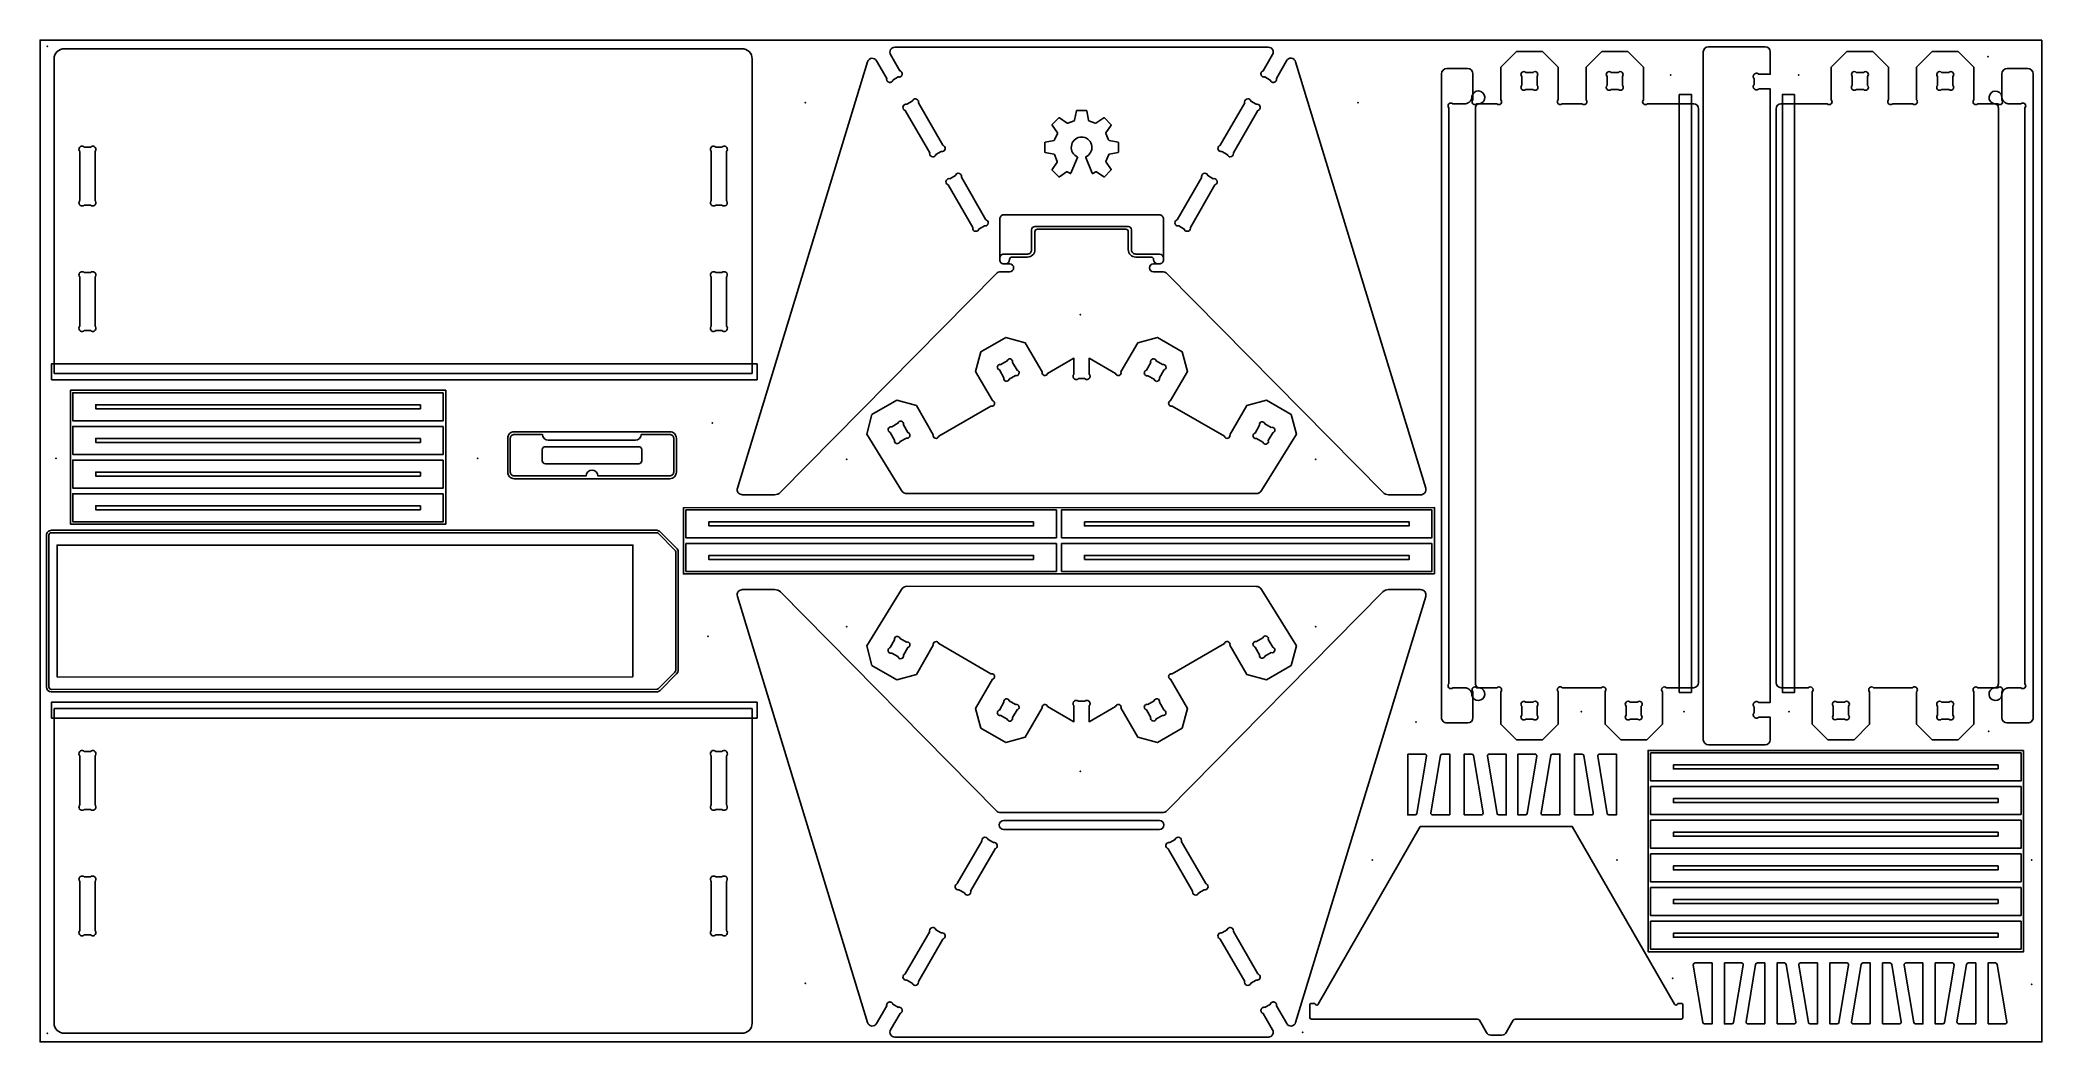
# Model space of a CAD drawing. Header units: millimetres. Extents: x 0 to 2438, y 0 to 1220.
import ezdxf

# ---------------------------------------------------------------- set-up
doc = ezdxf.new("R2010")
doc.units = ezdxf.units.MM
doc.header["$MEASUREMENT"] = 0
for name, color, linetype, true_color in [('Angled Pocket Entry', 3, 'Continuous', 0x00ff00), ('Board Fixings', 6, 'Continuous', 0xff00ff), ('Pockets 10mm', 5, 'Continuous', 0x0000ff), ('Pockets 5mm', 4, 'Continuous', 0x00ffff), ('Profile - inside', 30, 'Continuous', 0xff7f00), ('Profile - outside', 18, 'Continuous', 0x000000), ('Stock Perimeter', 1, 'Continuous', 0xff0007)]:
    doc.layers.add(name, color=color, linetype=linetype, true_color=true_color)

msp = doc.modelspace()

# ---------------------------------------------------------------- linework, layer by layer
at = {"layer": 'Angled Pocket Entry'}
for points in [[(13.9, 806.3), (873.3, 806.3), (873.3, 825.6), (13.9, 825.6), (13.9, 806.3)], [(13.9, 394.4), (873.3, 394.4), (873.3, 413.7), (13.9, 413.7), (13.9, 394.4)]]:
    msp.add_lwpolyline(points, dxfattribs=at)
at = {"layer": 'Board Fixings'}
for p in [(8.9, 1212.3), (2372.1, 1199.8), (1985.9, 1177.3), (2141.9, 1177.3), (931.9, 1143.7), (1605, 1143.7), (1266.7, 885.5), (818.8, 753.7), (19.4, 710.7), (533, 710.7), (982.4, 709.4), (1553.7, 709.4), (813.4, 493.8), (982.4, 505.6), (1553.7, 505.6), (1876.9, 402.1), (2001.9, 402.1), (2129.9, 402.1), (1675.8, 389.5), (2372.9, 378.1), (1266.7, 329.5), (1622.7, 221.7), (1920.6, 221.7), (2425.3, 221.7), (1988.4, 77.4), (931.9, 71.3), (2425.3, 70.3), (8.9, 10.4), (1537.6, 11.7)]:
    msp.add_point(p, dxfattribs=at)
at = {"layer": 'Pockets 10mm'}
for points in [[(1748, 1137.4), (1748, 436.3, 0.414214), (1753, 431.3, -1.921458), (1743.8, 422.3), (1743.8, 422.5), (1743.8, 422.8), (1743.8, 423), (1743.7, 423.2), (1743.7, 423.4), (1743.7, 423.6), (1743.6, 423.9), (1743.6, 424.1), (1743.6, 424.3), (1743.5, 424.5), (1743.5, 424.7), (1743.4, 424.9), (1743.3, 425.1), (1743.3, 425.4), (1743.2, 425.6), (1743.1, 425.8), (1743, 426), (1742.9, 426.2), (1742.8, 426.4), (1742.7, 426.6), (1742.6, 426.8), (1742.5, 426.9), (1742.4, 427.1), (1742.3, 427.3), (1742.1, 427.5), (1742, 427.7), (1741.9, 427.9), (1741.7, 428), (1741.6, 428.2), (1741.5, 428.4), (1741.3, 428.5), (1741.1, 428.7), (1741, 428.8), (1740.8, 429), (1740.7, 429.1), (1740.5, 429.3), (1740.3, 429.4), (1740.1, 429.5), (1740, 429.7), (1739.8, 429.8), (1739.6, 429.9), (1739.4, 430), (1739.2, 430.2), (1739, 430.3), (1738.8, 430.4), (1738.6, 430.5), (1738.4, 430.5), (1738.2, 430.6), (1738, 430.7), (1737.8, 430.8), (1737.6, 430.9), (1737.4, 430.9), (1737.2, 431), (1737, 431.1), (1736.8, 431.1), (1736.5, 431.1), (1736.3, 431.2), (1736.1, 431.2), (1735.9, 431.3), (1735.7, 431.3), (1735.5, 431.3), (1735.2, 431.3), (1735, 431.3), (1734.7, 431.3), (1720.5, 431.3, -0.999999), (1715.7, 436.2, -0.000192), (1715.7, 1137.5, -0.999984), (1720.5, 1142.3), (1734.7, 1142.4), (1735, 1142.4), (1735.2, 1142.4), (1735.5, 1142.4), (1735.7, 1142.4), (1735.9, 1142.4), (1736.1, 1142.5), (1736.3, 1142.5), (1736.5, 1142.5), (1736.8, 1142.6), (1737, 1142.6), (1737.2, 1142.7), (1737.4, 1142.7), (1737.6, 1142.8), (1737.8, 1142.9), (1738, 1143), (1738.2, 1143), (1738.4, 1143.1), (1738.6, 1143.2), (1738.8, 1143.3), (1739, 1143.4), (1739.2, 1143.5), (1739.4, 1143.6), (1739.6, 1143.8), (1739.8, 1143.9), (1740, 1144), (1740.1, 1144.1), (1740.3, 1144.3), (1740.5, 1144.4), (1740.7, 1144.5), (1740.8, 1144.7), (1741, 1144.8), (1741.1, 1145), (1741.3, 1145.2), (1741.5, 1145.3), (1741.6, 1145.5), (1741.7, 1145.7), (1741.9, 1145.8), (1742, 1146), (1742.1, 1146.2), (1742.3, 1146.4), (1742.4, 1146.5), (1742.5, 1146.7), (1742.6, 1146.9), (1742.7, 1147.1), (1742.8, 1147.3), (1742.9, 1147.5), (1743, 1147.7), (1743.1, 1147.9), (1743.2, 1148.1), (1743.3, 1148.3), (1743.3, 1148.5), (1743.4, 1148.7), (1743.5, 1149), (1743.5, 1149.2), (1743.6, 1149.4), (1743.6, 1149.6), (1743.6, 1149.8), (1743.7, 1150), (1743.7, 1150.3), (1743.7, 1150.5), (1743.8, 1150.7), (1743.8, 1150.9), (1743.8, 1151.1), (1743.8, 1151.4, -1.921458), (1753, 1142.4, 0.414214), (1748, 1137.4)], [(2417.2, 1137.5, -0.000192), (2417.2, 436.2, -0.999999), (2412.3, 431.3), (2398.1, 431.3), (2397.9, 431.3), (2397.6, 431.3), (2397.4, 431.3), (2397.2, 431.3), (2397, 431.2), (2396.8, 431.2), (2396.5, 431.2), (2396.3, 431.1), (2396.1, 431.1), (2395.9, 431), (2395.7, 431), (2395.5, 430.9), (2395.3, 430.8), (2395, 430.8), (2394.8, 430.7), (2394.6, 430.6), (2394.4, 430.5), (2394.2, 430.4), (2394, 430.3), (2393.8, 430.2), (2393.6, 430.1), (2393.4, 430), (2393.3, 429.9), (2393.1, 429.8), (2392.9, 429.7), (2392.7, 429.5), (2392.5, 429.4), (2392.4, 429.3), (2392.2, 429.1), (2392, 429), (2391.9, 428.8), (2391.7, 428.7), (2391.6, 428.5), (2391.4, 428.3), (2391.3, 428.2), (2391.1, 428), (2391, 427.8), (2390.9, 427.7), (2390.7, 427.5), (2390.6, 427.3), (2390.5, 427.1), (2390.4, 426.9), (2390.2, 426.7), (2390.1, 426.5), (2390, 426.3), (2389.9, 426.2), (2389.9, 426), (2389.8, 425.7), (2389.7, 425.5), (2389.6, 425.3), (2389.5, 425.1), (2389.5, 424.9), (2389.4, 424.7), (2389.4, 424.5), (2389.3, 424.3), (2389.3, 424.1), (2389.2, 423.8), (2389.2, 423.6), (2389.1, 423.4), (2389.1, 423.2), (2389.1, 423), (2389.1, 422.7), (2389.1, 422.5), (2389.1, 422.3, -1.921458), (2379.9, 431.3, 0.414214), (2384.9, 436.3), (2384.9, 786.8), (2384.9, 1137.4, 0.414214), (2379.9, 1142.4, -1.921458), (2389.1, 1151.3), (2389.1, 1151.1), (2389.1, 1150.9), (2389.1, 1150.7), (2389.1, 1150.5), (2389.1, 1150.2), (2389.2, 1150), (2389.2, 1149.8), (2389.3, 1149.6), (2389.3, 1149.4), (2389.4, 1149.2), (2389.4, 1148.9), (2389.5, 1148.7), (2389.5, 1148.5), (2389.6, 1148.3), (2389.7, 1148.1), (2389.8, 1147.9), (2389.9, 1147.7), (2389.9, 1147.5), (2390, 1147.3), (2390.1, 1147.1), (2390.2, 1146.9), (2390.4, 1146.7), (2390.5, 1146.5), (2390.6, 1146.3), (2390.7, 1146.2), (2390.9, 1146), (2391, 1145.8), (2391.1, 1145.6), (2391.3, 1145.5), (2391.4, 1145.3), (2391.6, 1145.1), (2391.7, 1145), (2391.9, 1144.8), (2392, 1144.7), (2392.2, 1144.5), (2392.4, 1144.4), (2392.5, 1144.2), (2392.7, 1144.1), (2392.9, 1144), (2393.1, 1143.9), (2393.3, 1143.7), (2393.4, 1143.6), (2393.6, 1143.5), (2393.8, 1143.4), (2394, 1143.3), (2394.2, 1143.2), (2394.4, 1143.1), (2394.6, 1143), (2394.8, 1142.9), (2395, 1142.9), (2395.3, 1142.8), (2395.5, 1142.7), (2395.7, 1142.7), (2395.9, 1142.6), (2396.1, 1142.6), (2396.3, 1142.5), (2396.5, 1142.5), (2396.8, 1142.4), (2397, 1142.4), (2397.2, 1142.4), (2397.4, 1142.4), (2397.6, 1142.4), (2397.9, 1142.3), (2398.1, 1142.3), (2412.3, 1142.3, -0.999984), (2417.2, 1137.5)], [(1223.9, 1083.1, -0.343186), (1223.5, 1083.7), (1223.5, 1095.1, -0.341956), (1223.9, 1095.6), (1235, 1097.7, 0.239287), (1235.6, 1098.3), (1239, 1106.2, 0.247752), (1239, 1107), (1232.5, 1116.4, -0.341571), (1232.6, 1117.1), (1240.6, 1125.2, -0.343622), (1241.4, 1125.3), (1250.9, 1118.7, 0.241389), (1251.8, 1118.6), (1259.5, 1121.8, 0.242832), (1260, 1122.4), (1262.1, 1133.8, -0.343155), (1262.7, 1134.3), (1274.1, 1134.3, -0.342745), (1274.7, 1133.8), (1276.8, 1122.4, 0.243573), (1277.4, 1121.8), (1285, 1118.6, 0.241471), (1285.9, 1118.7), (1295.4, 1125.3, -0.343447), (1296.2, 1125.2), (1304.2, 1117.1, -0.34221), (1304.3, 1116.4), (1297.9, 1107, 0.246616), (1297.8, 1106.2), (1301.2, 1098.3, 0.240404), (1301.9, 1097.7), (1312.9, 1095.6, -0.34245), (1313.4, 1095.1), (1313.4, 1083.7, -0.343186), (1312.9, 1083.1), (1302.1, 1081.1, 0.248501), (1301.5, 1080.5), (1298.1, 1072.1, 0.242002), (1298.2, 1071.3), (1304.3, 1062.4, -0.341425), (1304.2, 1061.6), (1296.2, 1053.6, -0.340556), (1295.4, 1053.5), (1286.7, 1059.5, 0.261321), (1285.8, 1059.5), (1282, 1057.5, -0.446574), (1281.3, 1057.7), (1273.4, 1076.9, -0.353509), (1273.6, 1077.7), (1274.6, 1078.3), (1275.2, 1078.7, 3.421371), (1261.7, 1078.7), (1262.3, 1078.3), (1263.2, 1077.7, -0.351653), (1263.5, 1076.9), (1255.5, 1057.7, -0.446825), (1254.9, 1057.5), (1251, 1059.5, 0.261342), (1250.2, 1059.5), (1241.4, 1053.5, -0.340847), (1240.6, 1053.6), (1232.6, 1061.6, -0.342703), (1232.5, 1062.4), (1238.7, 1071.3, 0.240875), (1238.7, 1072.1), (1235.4, 1080.5, 0.248644), (1234.7, 1081.1), (1223.9, 1083.1)], [(1180.7, 952.6, -0.413965), (1175.7, 947.4), (1173.7, 947.4, -0.414214), (1168.7, 952.4), (1168.7, 1002.1, -0.414214), (1173.7, 1007.1), (1363.2, 1007.1, -0.414214), (1368.2, 1002.1), (1368.2, 952.4, -0.414214), (1363.2, 947.4), (1361.2, 947.4, -0.413965), (1356.2, 952.6, 0.413541), (1353.2, 955.8), (1334.3, 955.8, -0.414214), (1325.3, 964.8), (1325.3, 986.7, 0.414214), (1322.3, 989.7), (1214.6, 989.7, 0.414214), (1211.6, 986.7), (1211.6, 964.8, -0.414214), (1202.6, 955.8), (1183.7, 955.8, 0.413541), (1180.7, 952.6)], [(775, 693.9, -0.414214), (767, 685.9), (577.5, 685.9, -0.414214), (569.5, 693.9), (569.5, 735.1, -0.414214), (577.5, 743.1), (767, 743.1, -0.414214), (775, 735.1), (775, 693.9)], [(611.6, 707.7, 0.414214), (615.4, 704), (729.1, 704, 0.414214), (732.8, 707.7), (732.8, 721.1, 0.414214), (729.1, 724.8), (615.4, 724.8, 0.414214), (611.6, 721.1), (611.6, 707.7)], [(751, 426.4), (13.9, 426.3, -0.408595), (7.8, 432.3), (7.8, 617, -0.414297), (13.8, 623), (751, 623, -0.19892), (755.2, 621.3), (775.3, 601.2, -0.198912), (777.1, 596.9), (777.1, 452.5), (776.6, 450.2), (775.3, 448.2), (755.2, 428.1, -0.198902), (751, 426.4)], [(1173.7, 269.7), (1363.2, 269.7, -1), (1363.2, 258.7), (1173.7, 258.7, -1), (1173.7, 269.7)]]:
    msp.add_lwpolyline(points, format="xyb", dxfattribs=at)
for points in [[(1996.2, 1153.8), (2011, 1153.8), (2011, 425.6), (1996.2, 425.6), (1996.2, 1153.8)], [(2136.7, 1153.8), (2136.7, 425.6), (2121.9, 425.6), (2121.9, 1153.8), (2136.7, 1153.8)], [(722.1, 444.4), (722.1, 605), (20.8, 605), (20.9, 444.3), (722.1, 444.4)]]:
    msp.add_lwpolyline(points, dxfattribs=at)
at = {"layer": 'Pockets 5mm'}
for points in [[(494.1, 793.5), (36.9, 793.5), (36.9, 630.5), (494.1, 630.5), (494.1, 793.5)], [(463.2, 776), (463.2, 771), (67.8, 771), (67.8, 776), (463.2, 776)], [(463.2, 735), (463.2, 730), (67.8, 730), (67.8, 735), (463.2, 735)], [(463.2, 694), (463.2, 689), (67.8, 689), (67.8, 694), (463.2, 694)], [(463.2, 653), (463.2, 648), (67.8, 648), (67.8, 653), (463.2, 653)], [(1698.1, 569.9), (1698.1, 650.9), (783.6, 650.4), (783.6, 569.9), (1698.1, 569.9)], [(1209.9, 633.4), (1209.9, 628.4), (814.5, 628.4), (814.5, 633.4), (1209.9, 633.4)], [(1271.8, 633.4), (1667.2, 633.4), (1667.2, 628.4), (1271.8, 628.4), (1271.8, 633.4)], [(1209.9, 587.4), (814.5, 587.4), (814.5, 592.4), (1209.9, 592.4), (1209.9, 587.4)], [(1271.8, 587.4), (1271.8, 592.4), (1667.2, 592.4), (1667.2, 587.4), (1271.8, 587.4)], [(2415.6, 354.9), (1958.3, 354.9), (1958.3, 109.9), (2415.6, 109.9), (2415.6, 354.9)], [(2384.6, 332.4), (1989.2, 332.4), (1989.2, 337.4), (2384.6, 337.4), (2384.6, 332.4)], [(2384.6, 296.4), (2384.6, 291.4), (1989.2, 291.4), (1989.2, 296.4), (2384.6, 296.4)], [(2384.6, 250.4), (1989.2, 250.4), (1989.2, 255.4), (2384.6, 255.4), (2384.6, 250.4)], [(2384.6, 214.4), (2384.6, 209.4), (1989.2, 209.4), (1989.2, 214.4), (2384.6, 214.4)], [(2384.6, 168.4), (1989.2, 168.4), (1989.2, 173.4), (2384.6, 173.4), (2384.6, 168.4)], [(2384.6, 132.4), (2384.6, 127.4), (1989.2, 127.4), (1989.2, 132.4), (2384.6, 132.4)]]:
    msp.add_lwpolyline(points, dxfattribs=at)
at = {"layer": 'Profile - inside'}
for points in [[(1809.4, 1159.9), (1818.2, 1159.9, 0.99999), (1823.1, 1164.8), (1823.1, 1175.7, 1), (1818.2, 1180.5), (1809.4, 1180.5, 0.999999), (1804.5, 1175.7), (1804.5, 1164.8, 1.000009), (1809.4, 1159.9)], [(1922.1, 1159.9), (1913.3, 1159.9, -0.99999), (1908.4, 1164.8), (1908.4, 1175.7, -1), (1913.3, 1180.5), (1922.1, 1180.5, -0.999999), (1927, 1175.7), (1927, 1164.8, -1.000009), (1922.1, 1159.9)], [(2211.9, 1159.9), (2220.7, 1159.9, 0.99999), (2225.6, 1164.8), (2225.6, 1175.7, 1), (2220.7, 1180.5), (2211.9, 1180.5, 0.999999), (2207, 1175.7), (2207, 1164.8, 1.000009), (2211.9, 1159.9)], [(2324.6, 1159.9), (2315.8, 1159.9, -0.99999), (2310.9, 1164.8), (2310.9, 1175.7, -1), (2315.8, 1180.5), (2324.6, 1180.5, -0.999999), (2329.5, 1175.7), (2329.5, 1164.8, -1.000009), (2324.6, 1159.9)], [(1097.6, 1084.4), (1091, 1080.5, -0.347896), (1087.3, 1077.8, -0.414214), (1083.4, 1081.7, -0.118628), (1083.6, 1082.6), (1053.7, 1134.3, -0.116857), (1052.9, 1134.6, -0.414214), (1051.4, 1140, -0.347912), (1055.7, 1141.8), (1062.3, 1145.6, -0.347912), (1066, 1148.4, -0.414214), (1069.9, 1144.4, -0.116857), (1069.7, 1143.6), (1099.6, 1091.8, -0.118628), (1100.4, 1091.5, -0.414214), (1101.9, 1086.2, -0.347914), (1097.6, 1084.4)], [(1439.2, 1084.4), (1445.8, 1080.5, 0.347896), (1449.5, 1077.8, 0.414214), (1453.4, 1081.7, 0.118628), (1453.3, 1082.6), (1483.2, 1134.3, 0.116857), (1484, 1134.6, 0.414214), (1485.4, 1140, 0.347912), (1481.2, 1141.8), (1474.6, 1145.6, 0.347912), (1470.9, 1148.4, 0.414214), (1466.9, 1144.4, 0.116857), (1467.1, 1143.6), (1437.2, 1091.8, 0.118628), (1436.4, 1091.5, 0.414214), (1435, 1086.2, 0.347914), (1439.2, 1084.4)], [(49.3, 1090.3, 0.414214), (47.9, 1084.9, 0.113743), (48.4, 1084.3), (48.4, 1024.5, 0.112396), (47.9, 1023.8, 0.414214), (49.3, 1018.5, 0.34767), (53.9, 1019), (61.5, 1019, 0.348167), (66.1, 1018.5, 0.414213), (67.6, 1023.8, 0.118628), (67, 1024.5), (67, 1084.3, 0.116857), (67.6, 1084.9, 0.414213), (66.1, 1090.3, 0.34757), (61.6, 1089.7), (53.9, 1089.7, 0.347786), (49.3, 1090.3)], [(818.3, 1090.3, 0.414214), (816.8, 1084.9, 0.113743), (817.4, 1084.3), (817.4, 1024.5, 0.112396), (816.8, 1023.8, 0.414214), (818.3, 1018.5, 0.34767), (822.8, 1019), (830.5, 1019, 0.348167), (835.1, 1018.5, 0.414213), (836.5, 1023.8, 0.118628), (835.9, 1024.5), (835.9, 1084.3, 0.116857), (836.5, 1084.9, 0.414213), (835.1, 1090.3, 0.34757), (830.5, 1089.7), (822.8, 1089.7, 0.347786), (818.3, 1090.3)], [(1150, 993.7), (1143.4, 989.9, -0.347896), (1139.7, 987.1, -0.414214), (1135.8, 991, -0.118628), (1135.9, 991.9), (1106, 1043.6, -0.116857), (1105.2, 1043.9, -0.414214), (1103.8, 1049.3, -0.347912), (1108, 1051.1), (1114.7, 1054.9, -0.347912), (1118.3, 1057.7, -0.414214), (1122.3, 1053.7, -0.116857), (1122.1, 1052.9), (1152, 1001.1, -0.118628), (1152.8, 1000.8, -0.414214), (1154.2, 995.5, -0.347914), (1150, 993.7)], [(1386.8, 993.7), (1393.4, 989.9, 0.347896), (1397.1, 987.1, 0.414214), (1401.1, 991, 0.118628), (1400.9, 991.9), (1430.8, 1043.6, 0.116857), (1431.6, 1043.9, 0.414214), (1433, 1049.3, 0.347912), (1428.8, 1051.1), (1422.2, 1054.9, 0.347912), (1418.5, 1057.7, 0.414214), (1414.6, 1053.7, 0.116857), (1414.7, 1052.9), (1384.8, 1001.1, 0.118628), (1384, 1000.8, 0.414214), (1382.6, 995.5, 0.347914), (1386.8, 993.7)], [(49.3, 937.4, 0.414214), (47.9, 932.1, 0.113743), (48.5, 931.4), (48.4, 871.6, 0.112396), (47.9, 871, 0.414214), (49.3, 865.6, 0.34767), (53.9, 866.2), (61.6, 866.2, 0.348167), (66.1, 865.6, 0.414213), (67.6, 871, 0.118628), (67, 871.6), (67, 931.4, 0.116857), (67.6, 932.1, 0.414213), (66.1, 937.4, 0.34757), (61.6, 936.9), (53.9, 936.9, 0.347786), (49.3, 937.4)], [(818.3, 937.4, 0.414214), (816.8, 932.1, 0.113743), (817.4, 931.4), (817.4, 871.6, 0.112396), (816.8, 871, 0.414214), (818.3, 865.6, 0.34767), (822.8, 866.2), (830.5, 866.2, 0.348167), (835.1, 865.6, 0.414213), (836.5, 871, 0.118628), (835.9, 871.6), (835.9, 931.4, 0.116857), (836.5, 932.1, 0.414213), (835.1, 937.4, 0.34757), (830.5, 936.9), (822.8, 936.9, 0.347786), (818.3, 937.4)], [(1170.1, 824.9), (1177.8, 829.3, -0.999999), (1184.4, 827.5), (1189.8, 818, -1.000032), (1188, 811.4), (1180.3, 807, -0.999967), (1173.7, 808.8), (1168.3, 818.3, -1), (1170.1, 824.9)], [(1366.9, 824.8), (1359.3, 829.2, 0.999999), (1352.6, 827.4), (1347.3, 817.9, 1.000032), (1349.1, 811.3), (1356.8, 806.9, 0.999967), (1363.4, 808.7), (1368.7, 818.1, 1), (1366.9, 824.8)], [(1037.2, 748.9), (1044.8, 753.3, -0.999999), (1051.5, 751.5), (1056.8, 742.1, -1.000032), (1055, 735.4), (1047.3, 731.1, -0.999967), (1040.7, 732.9), (1035.3, 742.3, -1), (1037.2, 748.9)], [(1499.4, 748.4), (1491.7, 752.8, 0.999999), (1485.1, 751), (1479.7, 741.5, 1.000032), (1481.5, 734.9), (1489.2, 730.5, 0.999967), (1495.8, 732.3), (1501.2, 741.8, 1), (1499.4, 748.4)], [(1037.2, 473.6), (1044.8, 469.2, 0.999999), (1051.5, 471), (1056.8, 480.4, 1.000032), (1055, 487), (1047.3, 491.4, 0.999967), (1040.7, 489.6), (1035.3, 480.2, 1), (1037.2, 473.6)], [(1499.4, 474.1), (1491.7, 469.7, -0.999999), (1485.1, 471.5), (1479.7, 480.9, -1.000032), (1481.5, 487.5), (1489.2, 491.9, -0.999967), (1495.8, 490.1), (1501.2, 480.7, -1), (1499.4, 474.1)], [(1170.1, 397.6), (1177.8, 393.2, 0.999999), (1184.4, 395), (1189.8, 404.4, 1.000032), (1188, 411), (1180.3, 415.4, 0.999967), (1173.7, 413.6), (1168.3, 404.2, 1), (1170.1, 397.6)], [(1366.9, 397.7), (1359.3, 393.3, -0.999999), (1352.6, 395.1), (1347.3, 404.5, -1.000032), (1349.1, 411.1), (1356.8, 415.5, -0.999967), (1363.4, 413.7), (1368.7, 404.3, -1), (1366.9, 397.7)], [(1809.4, 413.8), (1818.2, 413.8, -0.99999), (1823.1, 408.9), (1823.1, 398, -1), (1818.2, 393.2), (1809.4, 393.2, -0.999999), (1804.5, 398), (1804.5, 408.9, -1.000009), (1809.4, 413.8)], [(1945.3, 413.8), (1936.4, 413.8, 0.99999), (1931.5, 408.9), (1931.5, 398, 1), (1936.4, 393.2), (1945.3, 393.2, 0.999999), (1950.1, 398), (1950.1, 408.9, 1.000009), (1945.3, 413.8)], [(2188.7, 413.8), (2197.6, 413.8, -0.99999), (2202.5, 408.9), (2202.5, 398, -1), (2197.6, 393.2), (2188.7, 393.2, -0.999999), (2183.9, 398), (2183.9, 408.9, -1.000009), (2188.7, 413.8)], [(2324.6, 413.8), (2315.8, 413.8, 0.99999), (2310.9, 408.9), (2310.9, 398, 1), (2315.8, 393.2), (2324.6, 393.2, 0.999999), (2329.5, 398), (2329.5, 408.9, 1.000009), (2324.6, 413.8)], [(49.4, 354.4, 0.414214), (47.9, 349, 0.113743), (48.5, 348.4), (48.5, 288.6, 0.112396), (47.9, 287.9, 0.414214), (49.4, 282.6, 0.34767), (53.9, 283.1), (61.6, 283.1, 0.348167), (66.1, 282.6, 0.414213), (67.6, 287.9, 0.118628), (67, 288.6), (67, 348.4, 0.116857), (67.6, 349, 0.414213), (66.1, 354.4, 0.34757), (61.6, 353.8), (53.9, 353.8, 0.347786), (49.4, 354.4)], [(818.3, 354.4, 0.414214), (816.9, 349, 0.113743), (817.4, 348.4), (817.4, 288.6, 0.112396), (816.9, 287.9, 0.414214), (818.3, 282.6, 0.34767), (822.9, 283.1), (830.5, 283.1, 0.348167), (835.1, 282.6, 0.414213), (836.5, 287.9, 0.118628), (836, 288.6), (836, 348.4, 0.116857), (836.5, 349, 0.414213), (835.1, 354.4, 0.34757), (830.5, 353.8), (822.9, 353.8, 0.347786), (818.3, 354.4)], [(1161.1, 242.8), (1154.5, 246.6, 0.347896), (1150.8, 249.3, 0.414214), (1146.9, 245.4, 0.118628), (1147, 244.6), (1117.1, 192.8, 0.116857), (1116.3, 192.5, 0.414214), (1114.9, 187.2, 0.347912), (1119.1, 185.3), (1125.8, 181.5, 0.347912), (1129.4, 178.8, 0.414214), (1133.4, 182.7, 0.116857), (1133.2, 183.5), (1163.1, 235.3, 0.118628), (1163.9, 235.6, 0.414214), (1165.3, 240.9, 0.347914), (1161.1, 242.8)], [(1375.7, 242.8), (1382.3, 246.6, -0.347896), (1386, 249.3, -0.414214), (1390, 245.4, -0.118628), (1389.8, 244.6), (1419.7, 192.8, -0.116857), (1420.5, 192.5, -0.414214), (1421.9, 187.2, -0.347912), (1417.7, 185.3), (1411.1, 181.5, -0.347912), (1407.4, 178.8, -0.414214), (1403.5, 182.7, -0.116857), (1403.6, 183.5), (1373.7, 235.3, -0.118628), (1372.9, 235.6, -0.414214), (1371.5, 240.9, -0.347914), (1375.7, 242.8)], [(49.4, 201.5, 0.414214), (47.9, 196.2, 0.113743), (48.5, 195.5), (48.5, 135.7, 0.112396), (47.9, 135.1, 0.414214), (49.4, 129.7, 0.34767), (53.9, 130.3), (61.6, 130.3, 0.348167), (66.1, 129.7, 0.414213), (67.6, 135.1, 0.118628), (67, 135.7), (67, 195.5, 0.116857), (67.6, 196.2, 0.414213), (66.1, 201.5, 0.34757), (61.6, 201), (53.9, 201, 0.347786), (49.4, 201.5)], [(818.3, 201.5, 0.414214), (816.9, 196.2, 0.113743), (817.4, 195.5), (817.4, 135.7, 0.112396), (816.9, 135.1, 0.414214), (818.3, 129.7, 0.34767), (822.9, 130.3), (830.5, 130.3, 0.348167), (835.1, 129.7, 0.414213), (836.5, 135.1, 0.118628), (836, 135.7), (836, 195.5, 0.116857), (836.5, 196.2, 0.414213), (835.1, 201.5, 0.34757), (830.5, 201), (822.9, 201, 0.347786), (818.3, 201.5)], [(1097.6, 132.8), (1091, 136.6, 0.347896), (1087.3, 139.4, 0.414214), (1083.4, 135.4, 0.118628), (1083.5, 134.6), (1053.6, 82.8, 0.116857), (1052.8, 82.5, 0.414214), (1051.4, 77.2, 0.347912), (1055.6, 75.4), (1062.3, 71.5, 0.347912), (1065.9, 68.8, 0.414214), (1069.9, 72.7, 0.116857), (1069.7, 73.5), (1099.6, 125.3, 0.118628), (1100.4, 125.6, 0.414214), (1101.8, 131, 0.347914), (1097.6, 132.8)], [(1439.2, 132.8), (1445.8, 136.6, -0.347896), (1449.5, 139.4, -0.414214), (1453.5, 135.4, -0.118628), (1453.3, 134.6), (1483.2, 82.8, -0.116857), (1484, 82.5, -0.414214), (1485.4, 77.2, -0.347912), (1481.2, 75.4), (1474.6, 71.5, -0.347912), (1470.9, 68.8, -0.414214), (1467, 72.7, -0.116857), (1467.1, 73.5), (1437.2, 125.3, -0.118628), (1436.4, 125.6, -0.414214), (1435, 131, -0.347914), (1439.2, 132.8)]]:
    msp.add_lwpolyline(points, format="xyb", dxfattribs=at)
at = {"layer": 'Profile - outside'}
for points in [[(867.3, 1197, 0.41102), (854.6, 1209.5), (29.8, 1209.5, 0.41102), (17.1, 1197), (17.3, 814.1), (867.1, 814.1), (867.3, 1197)], [(1529.1, 1193.6, 0.654599), (1518.1, 1194.8), (1505.7, 1173.2), (1505.7, 1173.2), (1505.7, 1173.2), (1505.7, 1173.2), (1505.7, 1173.1), (1505.7, 1173.1), (1505.7, 1173.1), (1505.7, 1173.1), (1505.8, 1173), (1505.8, 1173), (1505.8, 1172.9), (1505.8, 1172.9), (1505.8, 1172.8), (1505.8, 1172.8), (1505.8, 1172.7), (1505.8, 1172.7), (1505.8, 1172.6), (1505.8, 1172.6), (1505.8, 1172.5), (1505.8, 1172.5), (1505.8, 1172.4), (1505.8, 1172.3), (1505.8, 1172.2), (1505.8, 1172.1), (1505.8, 1172), (1505.8, 1172), (1505.8, 1171.9), (1505.8, 1171.8), (1505.8, 1171.7), (1505.8, 1171.6), (1505.7, 1171.5), (1505.7, 1171.4), (1505.7, 1171.3), (1505.7, 1171.2), (1505.6, 1171.1), (1505.6, 1171), (1505.6, 1170.9), (1505.5, 1170.9), (1505.5, 1170.8), (1505.4, 1170.7), (1505.4, 1170.6), (1505.4, 1170.5), (1505.3, 1170.4), (1505.3, 1170.3), (1505.2, 1170.2), (1505.1, 1170.2), (1505.1, 1170.1), (1505, 1170), (1505, 1169.9), (1504.9, 1169.8), (1504.8, 1169.8), (1504.8, 1169.7), (1504.7, 1169.6), (1504.6, 1169.5), (1504.5, 1169.5), (1504.5, 1169.4), (1504.4, 1169.3), (1504.3, 1169.3), (1504.2, 1169.2), (1504.1, 1169.2), (1504.1, 1169.1), (1504, 1169.1), (1503.9, 1169), (1503.8, 1169), (1503.7, 1168.9), (1503.6, 1168.9), (1503.5, 1168.8), (1503.4, 1168.8), (1503.4, 1168.7), (1503.3, 1168.7), (1503.2, 1168.7), (1503.1, 1168.6), (1503, 1168.6), (1502.9, 1168.6), (1502.8, 1168.6), (1502.7, 1168.6), (1502.6, 1168.5), (1502.5, 1168.5), (1502.4, 1168.5), (1502.4, 1168.5), (1502.3, 1168.5), (1502.2, 1168.5), (1502.1, 1168.5), (1502, 1168.5), (1501.9, 1168.5), (1501.8, 1168.5), (1501.7, 1168.5), (1501.6, 1168.5), (1501.5, 1168.5), (1501.5, 1168.5), (1501.4, 1168.5), (1501.3, 1168.5), (1501.3, 1168.5), (1501.2, 1168.5), (1501.1, 1168.5), (1501, 1168.6), (1501, 1168.6), (1500.9, 1168.6), (1500.8, 1168.6), (1500.7, 1168.6), (1500.7, 1168.7), (1500.6, 1168.7), (1500.5, 1168.7), (1500.4, 1168.7), (1500.4, 1168.8), (1500.3, 1168.8), (1500.2, 1168.8), (1500.1, 1168.9), (1500.1, 1168.9), (1500, 1168.9), (1499.9, 1169), (1499.9, 1169), (1499.8, 1169.1), (1499.7, 1169.1), (1499.7, 1169.2), (1499.6, 1169.2), (1499.5, 1169.3), (1499.5, 1169.3), (1499.4, 1169.3), (1499.3, 1169.4), (1499.3, 1169.5), (1499.2, 1169.5), (1499.2, 1169.6), (1499.1, 1169.6), (1499.1, 1169.7), (1499, 1169.7), (1499, 1169.8), (1498.9, 1169.9), (1498.9, 1169.9), (1498.8, 1170), (1498.8, 1170), (1498.7, 1170.1), (1498.7, 1170.2), (1498.6, 1170.2), (1498.6, 1170.3), (1498.6, 1170.4), (1498.5, 1170.4), (1498.5, 1170.5), (1498.5, 1170.6), (1498.4, 1170.7), (1498.4, 1170.7), (1498.4, 1170.8), (1498.3, 1170.9), (1498.3, 1170.9), (1498.3, 1171), (1498.3, 1171.1), (1498.3, 1171.2), (1498.2, 1171.2), (1491.6, 1175.1), (1491.5, 1175), (1491.5, 1175), (1491.4, 1175), (1491.3, 1175), (1491.2, 1175), (1491.2, 1175), (1491.1, 1174.9), (1491, 1174.9), (1490.9, 1174.9), (1490.9, 1174.9), (1490.8, 1174.9), (1490.7, 1174.9), (1490.6, 1174.9), (1490.6, 1174.9), (1490.5, 1174.9), (1490.4, 1174.9), (1490.3, 1174.9), (1490.2, 1174.9), (1490.2, 1174.9), (1490.1, 1175), (1490, 1175), (1489.9, 1175), (1489.9, 1175), (1489.8, 1175), (1489.7, 1175), (1489.6, 1175.1), (1489.5, 1175.1), (1489.5, 1175.1), (1489.4, 1175.1), (1489.3, 1175.2), (1489.2, 1175.2), (1489.2, 1175.2), (1489.1, 1175.3), (1489, 1175.3), (1489, 1175.3), (1488.9, 1175.4), (1488.8, 1175.4), (1488.7, 1175.4), (1488.7, 1175.5), (1488.6, 1175.5), (1488.5, 1175.6), (1488.5, 1175.6), (1488.4, 1175.7), (1488.4, 1175.7), (1488.3, 1175.8), (1488.2, 1175.8), (1488.2, 1175.9), (1488.1, 1175.9), (1488.1, 1176), (1488, 1176), (1488, 1176.1), (1487.9, 1176.1), (1487.8, 1176.2), (1487.8, 1176.3), (1487.7, 1176.3), (1487.7, 1176.4), (1487.7, 1176.4), (1487.6, 1176.5), (1487.6, 1176.6), (1487.5, 1176.6), (1487.5, 1176.7), (1487.4, 1176.7), (1487.4, 1176.9), (1487.3, 1176.9), (1487.3, 1177), (1487.3, 1177.1), (1487.2, 1177.2), (1487.2, 1177.3), (1487.1, 1177.3), (1487.1, 1177.4), (1487.1, 1177.5), (1487, 1177.6), (1487, 1177.7), (1487, 1177.8), (1487, 1177.9), (1486.9, 1178), (1486.9, 1178.1), (1486.9, 1178.2), (1486.9, 1178.2), (1486.9, 1178.3), (1486.9, 1178.4), (1486.9, 1178.5), (1486.9, 1178.6), (1486.8, 1178.7), (1486.8, 1178.8), (1486.8, 1178.9), (1486.9, 1179), (1486.9, 1179.1), (1486.9, 1179.2), (1486.9, 1179.3), (1486.9, 1179.4), (1486.9, 1179.5), (1486.9, 1179.6), (1487, 1179.7), (1487, 1179.8), (1487, 1179.9), (1487, 1180), (1487.1, 1180.1), (1487.1, 1180.2), (1487.1, 1180.3), (1487.2, 1180.4), (1487.2, 1180.5), (1487.3, 1180.6), (1487.3, 1180.7), (1487.4, 1180.8), (1487.4, 1180.9), (1487.5, 1180.9), (1487.5, 1181), (1487.6, 1181.1), (1487.6, 1181.2), (1487.7, 1181.3), (1487.8, 1181.3), (1487.8, 1181.4), (1487.9, 1181.5), (1488, 1181.6), (1488, 1181.6), (1488.1, 1181.7), (1488.2, 1181.8), (1488.2, 1181.8), (1488.3, 1181.9), (1488.4, 1181.9), (1488.4, 1182), (1488.5, 1182), (1488.6, 1182.1), (1488.7, 1182.1), (1488.7, 1182.2), (1488.8, 1182.2), (1488.9, 1182.3), (1488.9, 1182.3), (1489, 1182.3), (1489, 1182.3), (1489.1, 1182.4), (1489.1, 1182.4), (1489.2, 1182.4), (1489.2, 1182.4), (1489.3, 1182.4), (1489.3, 1182.5), (1489.4, 1182.5), (1489.4, 1182.5), (1489.4, 1182.5), (1489.5, 1182.5), (1489.5, 1182.5), (1489.5, 1182.5), (1489.5, 1182.5), (1489.5, 1182.5), (1489.6, 1182.5), (1489.6, 1182.5), (1489.6, 1182.5), (1501, 1202.3, 0.577317), (1495.8, 1211.3), (1041, 1211.3, 0.577317), (1035.8, 1202.3), (1047.2, 1182.5), (1047.2, 1182.5), (1047.3, 1182.5), (1047.3, 1182.5), (1047.3, 1182.5), (1047.3, 1182.5), (1047.4, 1182.5), (1047.4, 1182.5), (1047.4, 1182.5), (1047.4, 1182.5), (1047.5, 1182.5), (1047.5, 1182.5), (1047.6, 1182.4), (1047.6, 1182.4), (1047.7, 1182.4), (1047.7, 1182.4), (1047.8, 1182.4), (1047.8, 1182.3), (1047.9, 1182.3), (1047.9, 1182.3), (1048, 1182.3), (1048, 1182.2), (1048.1, 1182.2), (1048.2, 1182.1), (1048.2, 1182.1), (1048.3, 1182), (1048.4, 1182), (1048.5, 1181.9), (1048.5, 1181.9), (1048.6, 1181.8), (1048.7, 1181.8), (1048.7, 1181.7), (1048.8, 1181.6), (1048.9, 1181.6), (1048.9, 1181.5), (1049, 1181.4), (1049.1, 1181.3), (1049.1, 1181.3), (1049.2, 1181.2), (1049.3, 1181.1), (1049.3, 1181), (1049.4, 1180.9), (1049.4, 1180.9), (1049.5, 1180.8), (1049.5, 1180.7), (1049.6, 1180.6), (1049.6, 1180.5), (1049.7, 1180.4), (1049.7, 1180.3), (1049.7, 1180.2), (1049.8, 1180.1), (1049.8, 1180), (1049.8, 1179.9), (1049.9, 1179.8), (1049.9, 1179.7), (1049.9, 1179.6), (1049.9, 1179.5), (1049.9, 1179.4), (1050, 1179.3), (1050, 1179.2), (1050, 1179.1), (1050, 1179), (1050, 1178.9), (1050, 1178.8), (1050, 1178.7), (1050, 1178.6), (1050, 1178.5), (1050, 1178.4), (1050, 1178.3), (1049.9, 1178.2), (1049.9, 1178.2), (1049.9, 1178.1), (1049.9, 1178), (1049.9, 1177.9), (1049.8, 1177.8), (1049.8, 1177.7), (1049.8, 1177.6), (1049.8, 1177.5), (1049.7, 1177.4), (1049.7, 1177.3), (1049.7, 1177.3), (1049.6, 1177.2), (1049.6, 1177.1), (1049.5, 1177), (1049.5, 1176.9), (1049.5, 1176.9), (1049.4, 1176.7), (1049.3, 1176.7), (1049.3, 1176.6), (1049.3, 1176.6), (1049.2, 1176.5), (1049.2, 1176.4), (1049.1, 1176.4), (1049.1, 1176.3), (1049, 1176.3), (1049, 1176.2), (1048.9, 1176.1), (1048.9, 1176.1), (1048.8, 1176), (1048.8, 1176), (1048.7, 1175.9), (1048.7, 1175.9), (1048.6, 1175.8), (1048.5, 1175.8), (1048.5, 1175.7), (1048.4, 1175.7), (1048.4, 1175.6), (1048.3, 1175.6), (1048.2, 1175.5), (1048.2, 1175.5), (1048.1, 1175.4), (1048, 1175.4), (1048, 1175.4), (1047.9, 1175.3), (1047.8, 1175.3), (1047.7, 1175.3), (1047.7, 1175.2), (1047.6, 1175.2), (1047.5, 1175.2), (1047.4, 1175.1), (1047.4, 1175.1), (1047.3, 1175.1), (1047.2, 1175.1), (1047.1, 1175), (1047.1, 1175), (1047, 1175), (1046.9, 1175), (1046.8, 1175), (1046.8, 1175), (1046.7, 1174.9), (1046.6, 1174.9), (1046.5, 1174.9), (1046.4, 1174.9), (1046.4, 1174.9), (1046.3, 1174.9), (1046.2, 1174.9), (1046.1, 1174.9), (1046, 1174.9), (1046, 1174.9), (1045.9, 1174.9), (1045.8, 1174.9), (1045.7, 1174.9), (1045.7, 1175), (1045.6, 1175), (1045.5, 1175), (1045.4, 1175), (1045.4, 1175), (1045.3, 1175), (1045.2, 1175.1), (1038.6, 1171.2), (1038.6, 1171.2), (1038.6, 1171.1), (1038.5, 1171), (1038.5, 1170.9), (1038.5, 1170.9), (1038.5, 1170.8), (1038.4, 1170.7), (1038.4, 1170.7), (1038.4, 1170.6), (1038.3, 1170.5), (1038.3, 1170.4), (1038.3, 1170.4), (1038.2, 1170.3), (1038.2, 1170.2), (1038.2, 1170.2), (1038.1, 1170.1), (1038.1, 1170), (1038, 1170), (1038, 1169.9), (1037.9, 1169.9), (1037.9, 1169.8), (1037.8, 1169.7), (1037.8, 1169.7), (1037.7, 1169.6), (1037.7, 1169.6), (1037.6, 1169.5), (1037.5, 1169.5), (1037.5, 1169.4), (1037.4, 1169.3), (1037.4, 1169.3), (1037.3, 1169.3), (1037.2, 1169.2), (1037.2, 1169.2), (1037.1, 1169.1), (1037, 1169.1), (1037, 1169), (1036.9, 1169), (1036.8, 1168.9), (1036.8, 1168.9), (1036.7, 1168.9), (1036.6, 1168.8), (1036.5, 1168.8), (1036.5, 1168.8), (1036.4, 1168.7), (1036.3, 1168.7), (1036.3, 1168.7), (1036.2, 1168.7), (1036.1, 1168.6), (1036, 1168.6), (1036, 1168.6), (1035.9, 1168.6), (1035.8, 1168.6), (1035.7, 1168.5), (1035.7, 1168.5), (1035.6, 1168.5), (1035.5, 1168.5), (1035.4, 1168.5), (1035.4, 1168.5), (1035.3, 1168.5), (1035.2, 1168.5), (1035.1, 1168.5), (1035.1, 1168.5), (1034.9, 1168.5), (1034.8, 1168.5), (1034.8, 1168.5), (1034.7, 1168.5), (1034.6, 1168.5), (1034.5, 1168.5), (1034.4, 1168.5), (1034.3, 1168.5), (1034.2, 1168.5), (1034.1, 1168.6), (1034, 1168.6), (1033.9, 1168.6), (1033.8, 1168.6), (1033.8, 1168.6), (1033.7, 1168.7), (1033.6, 1168.7), (1033.5, 1168.7), (1033.4, 1168.8), (1033.3, 1168.8), (1033.2, 1168.9), (1033.1, 1168.9), (1033, 1169), (1032.9, 1169), (1032.9, 1169.1), (1032.8, 1169.1), (1032.7, 1169.2), (1032.6, 1169.2), (1032.5, 1169.3), (1032.5, 1169.3), (1032.4, 1169.4), (1032.3, 1169.5), (1032.2, 1169.5), (1032.1, 1169.6), (1032.1, 1169.7), (1032, 1169.8), (1031.9, 1169.8), (1031.9, 1169.9), (1031.8, 1170), (1031.8, 1170.1), (1031.7, 1170.2), (1031.6, 1170.2), (1031.6, 1170.3), (1031.5, 1170.4), (1031.5, 1170.5), (1031.4, 1170.6), (1031.4, 1170.7), (1031.3, 1170.8), (1031.3, 1170.9), (1031.3, 1170.9), (1031.2, 1171), (1031.2, 1171.1), (1031.2, 1171.2), (1031.1, 1171.3), (1031.1, 1171.4), (1031.1, 1171.5), (1031.1, 1171.6), (1031.1, 1171.7), (1031, 1171.8), (1031, 1171.9), (1031, 1172), (1031, 1172), (1031, 1172.1), (1031, 1172.2), (1031, 1172.3), (1031, 1172.4), (1031, 1172.5), (1031, 1172.5), (1031, 1172.6), (1031, 1172.6), (1031, 1172.7), (1031, 1172.7), (1031, 1172.8), (1031, 1172.8), (1031, 1172.9), (1031.1, 1172.9), (1031.1, 1173), (1031.1, 1173), (1031.1, 1173.1), (1031.1, 1173.1), (1031.1, 1173.1), (1031.1, 1173.1), (1031.1, 1173.2), (1031.1, 1173.2), (1031.1, 1173.2), (1031.2, 1173.2), (1018.7, 1194.8, 0.654599), (1007.8, 1193.6), (849.3, 674.5, 0.517543), (855.6, 666.3), (894.5, 666.3, 0.200612), (901.6, 669.3), (1164.3, 935.4, -0.200612), (1170, 937.8), (1180.9, 937.8, 1), (1180.9, 947.4), (1173.7, 947.4, -0.414214), (1168.7, 952.4), (1168.7, 954.4, -0.414214), (1173.7, 959.4), (1202.6, 959.4, 0.414214), (1207.6, 964.4), (1207.6, 989, -0.414214), (1211.6, 993), (1325.3, 993, -0.414214), (1329.3, 989), (1329.3, 964.4, 0.414214), (1334.3, 959.4), (1363.2, 959.4, -0.414213), (1368.2, 954.4), (1368.2, 952.4, -0.414214), (1363.2, 947.4), (1355.9, 947.4, 1), (1355.9, 937.8), (1366.8, 937.8, -0.200612), (1372.5, 935.4), (1635.2, 669.3, 0.200612), (1642.3, 666.3), (1681.2, 666.3, 0.517543), (1687.6, 674.5), (1529.1, 1193.6)], [(1713.2, 1185.3, 0.414213), (1706.8, 1178.9), (1706.8, 394.9, 0.414214), (1713.2, 388.5), (1738.6, 388.5, 0.414213), (1744.9, 394.9), (1744.9, 426.5, -1), (1749.8, 431.4), (1774.1, 431.4, -0.999999), (1778.9, 426.5), (1778.9, 386.9), (1798, 367.9), (1829.7, 367.9), (1848.8, 386.9), (1848.8, 426.5, -1), (1853.6, 431.4), (1901.1, 431.4, -1), (1905.9, 426.5), (1905.9, 386.9), (1925, 367.9), (1956.7, 367.9), (1975.8, 386.9), (1975.8, 426.5, -0.999994), (1980.6, 431.4), (2013.7, 431.4, 0.414213), (2019.7, 437.4), (2019.7, 1136.4, 0.414213), (2013.7, 1142.4), (1957.5, 1142.4, -0.999999), (1952.6, 1147.3), (1952.6, 1186.9), (1933.6, 1205.9), (1901.8, 1205.9), (1882.8, 1186.9), (1882.8, 1147.3, -1.000001), (1877.9, 1142.4), (1853.6, 1142.4, -1), (1848.8, 1147.3), (1848.8, 1186.9), (1829.7, 1205.9), (1798, 1205.9), (1778.9, 1186.9), (1778.9, 1147.3, -0.999999), (1774.1, 1142.4), (1749.8, 1142.4, -1), (1744.9, 1147.3), (1744.9, 1178.9, 0.414213), (1738.6, 1185.3), (1713.2, 1185.3)], [(2093, 1160.4), (2093, 1160.4), (2093, 1160.4), (2093, 1160.4), (2093, 1160.3), (2092.9, 1160.3), (2092.9, 1160.3), (2092.9, 1160.3), (2092.9, 1160.3), (2092.9, 1160.2), (2092.9, 1160.2), (2092.8, 1160.2), (2092.8, 1160.1), (2092.7, 1160.1), (2092.7, 1160.1), (2092.7, 1160), (2092.6, 1160), (2092.6, 1160), (2092.5, 1159.9), (2092.5, 1159.9), (2092.4, 1159.9), (2092.4, 1159.9), (2092.3, 1159.8), (2092.2, 1159.8), (2092.1, 1159.7), (2092.1, 1159.7), (2092, 1159.7), (2091.9, 1159.6), (2091.8, 1159.6), (2091.7, 1159.6), (2091.6, 1159.5), (2091.5, 1159.5), (2091.4, 1159.5), (2091.4, 1159.4), (2091.3, 1159.4), (2091.2, 1159.4), (2091.1, 1159.4), (2091, 1159.4), (2090.9, 1159.4), (2090.8, 1159.3), (2090.7, 1159.3), (2090.6, 1159.3), (2090.5, 1159.3), (2090.4, 1159.3), (2090.3, 1159.3), (2090.2, 1159.3), (2090.1, 1159.3), (2090, 1159.3), (2089.9, 1159.4), (2089.8, 1159.4), (2089.7, 1159.4), (2089.6, 1159.4), (2089.5, 1159.4), (2089.4, 1159.5), (2089.3, 1159.5), (2089.2, 1159.5), (2089.1, 1159.5), (2089, 1159.6), (2088.9, 1159.6), (2088.8, 1159.7), (2088.7, 1159.7), (2088.6, 1159.7), (2088.5, 1159.8), (2088.5, 1159.8), (2088.4, 1159.9), (2088.3, 1159.9), (2088.2, 1160), (2088.1, 1160.1), (2088, 1160.1), (2088, 1160.2), (2087.9, 1160.2), (2087.8, 1160.3), (2087.7, 1160.4), (2087.7, 1160.4), (2087.6, 1160.5), (2087.5, 1160.6), (2087.5, 1160.6), (2087.4, 1160.7), (2087.4, 1160.8), (2087.3, 1160.8), (2087.2, 1160.9), (2087.2, 1161), (2087.1, 1161.1), (2087.1, 1161.1), (2087, 1161.2), (2087, 1161.3), (2086.9, 1161.4), (2086.9, 1161.5), (2086.9, 1161.5), (2086.8, 1161.6), (2086.8, 1161.7), (2086.8, 1161.7), (2086.7, 1161.8), (2086.7, 1161.9), (2086.7, 1162), (2086.7, 1162), (2086.6, 1162.1), (2086.6, 1162.2), (2086.6, 1162.2), (2086.6, 1162.3), (2086.6, 1162.4), (2086.5, 1162.5), (2086.5, 1162.6), (2086.5, 1162.6), (2086.5, 1162.7), (2086.5, 1162.8), (2086.5, 1162.9), (2086.5, 1162.9), (2086.5, 1163), (2086.5, 1163.1), (2086.5, 1163.2), (2086.5, 1163.3), (2086.5, 1163.3), (2086.5, 1163.4), (2086.5, 1163.5), (2086.5, 1163.6), (2086.5, 1163.7), (2086.5, 1163.7), (2086.5, 1163.8), (2086.5, 1163.9), (2086.5, 1164), (2086.5, 1164.1), (2086.6, 1164.1), (2086.6, 1164.2), (2086.6, 1164.3), (2086.6, 1164.4), (2086.7, 1164.4), (2086.7, 1164.5), (2086.7, 1164.6), (2086.7, 1164.7), (2086.8, 1164.7), (2086.8, 1164.8), (2086.8, 1164.9), (2086.9, 1164.9), (2086.9, 1165), (2086.9, 1165.1), (2087, 1165.2), (2087, 1165.2), (2087.1, 1165.3), (2087.1, 1165.3), (2087.2, 1165.4), (2087.2, 1165.5), (2087.2, 1165.5), (2087.3, 1165.6), (2087.3, 1165.6), (2087.4, 1165.7), (2087.4, 1165.8), (2087.5, 1165.8), (2087.6, 1165.9), (2087.6, 1173), (2087.5, 1173), (2087.4, 1173.1), (2087.4, 1173.1), (2087.3, 1173.2), (2087.3, 1173.2), (2087.3, 1173.3), (2087.2, 1173.4), (2087.2, 1173.4), (2087.1, 1173.5), (2087.1, 1173.5), (2087, 1173.6), (2087, 1173.7), (2086.9, 1173.7), (2086.9, 1173.8), (2086.9, 1173.9), (2086.8, 1173.9), (2086.8, 1174), (2086.8, 1174.1), (2086.7, 1174.2), (2086.7, 1174.2), (2086.7, 1174.3), (2086.7, 1174.4), (2086.6, 1174.5), (2086.6, 1174.5), (2086.6, 1174.6), (2086.6, 1174.7), (2086.5, 1174.8), (2086.5, 1174.8), (2086.5, 1174.9), (2086.5, 1175), (2086.5, 1175.1), (2086.5, 1175.2), (2086.5, 1175.2), (2086.5, 1175.3), (2086.5, 1175.4), (2086.5, 1175.5), (2086.5, 1175.6), (2086.5, 1175.6), (2086.5, 1175.7), (2086.5, 1175.8), (2086.5, 1175.9), (2086.5, 1176), (2086.5, 1176), (2086.5, 1176.1), (2086.5, 1176.2), (2086.5, 1176.3), (2086.5, 1176.3), (2086.6, 1176.4), (2086.6, 1176.5), (2086.6, 1176.6), (2086.6, 1176.6), (2086.6, 1176.7), (2086.7, 1176.8), (2086.7, 1176.9), (2086.7, 1176.9), (2086.7, 1177), (2086.8, 1177.1), (2086.8, 1177.1), (2086.8, 1177.2), (2086.9, 1177.3), (2086.9, 1177.3), (2086.9, 1177.4), (2087, 1177.5), (2087, 1177.6), (2087.1, 1177.7), (2087.1, 1177.8), (2087.2, 1177.8), (2087.2, 1177.9), (2087.3, 1178), (2087.4, 1178), (2087.4, 1178.1), (2087.5, 1178.2), (2087.5, 1178.3), (2087.6, 1178.3), (2087.7, 1178.4), (2087.7, 1178.5), (2087.8, 1178.5), (2087.9, 1178.6), (2088, 1178.6), (2088, 1178.7), (2088.1, 1178.8), (2088.2, 1178.8), (2088.3, 1178.9), (2088.4, 1178.9), (2088.5, 1179), (2088.5, 1179), (2088.6, 1179.1), (2088.7, 1179.1), (2088.8, 1179.2), (2088.9, 1179.2), (2089, 1179.2), (2089.1, 1179.3), (2089.2, 1179.3), (2089.3, 1179.3), (2089.4, 1179.4), (2089.5, 1179.4), (2089.6, 1179.4), (2089.7, 1179.4), (2089.8, 1179.4), (2089.9, 1179.5), (2090, 1179.5), (2090.1, 1179.5), (2090.2, 1179.5), (2090.3, 1179.5), (2090.4, 1179.5), (2090.5, 1179.5), (2090.6, 1179.5), (2090.7, 1179.5), (2090.8, 1179.5), (2090.9, 1179.5), (2091, 1179.5), (2091.1, 1179.4), (2091.2, 1179.4), (2091.3, 1179.4), (2091.4, 1179.4), (2091.5, 1179.4), (2091.5, 1179.3), (2091.6, 1179.3), (2091.7, 1179.3), (2091.8, 1179.2), (2091.9, 1179.2), (2092, 1179.2), (2092.1, 1179.1), (2092.1, 1179.1), (2092.2, 1179.1), (2092.3, 1179), (2092.4, 1179), (2092.4, 1178.9), (2092.5, 1178.9), (2092.5, 1178.9), (2092.6, 1178.8), (2092.6, 1178.8), (2092.7, 1178.8), (2092.7, 1178.7), (2092.7, 1178.7), (2092.8, 1178.7), (2092.8, 1178.6), (2092.9, 1178.6), (2092.9, 1178.6), (2092.9, 1178.6), (2092.9, 1178.5), (2092.9, 1178.5), (2092.9, 1178.5), (2093, 1178.5), (2093, 1178.5), (2093, 1178.4), (2093, 1178.4), (2093, 1178.4), (2107.2, 1178.4), (2107.2, 1205.6, 0.414213), (2100.9, 1211.9), (2032, 1211.9, 0.414123), (2025.6, 1205.6), (2025.6, 368, 0.404917), (2032, 361.9), (2100.9, 361.9, 0.403868), (2107.2, 368), (2107.2, 395.4), (2093, 395.4), (2093, 395.4), (2093, 395.3), (2093, 395.3), (2093, 395.3), (2092.9, 395.3), (2092.9, 395.3), (2092.9, 395.2), (2092.9, 395.2), (2092.9, 395.2), (2092.9, 395.2), (2092.8, 395.2), (2092.8, 395.1), (2092.7, 395.1), (2092.7, 395.1), (2092.7, 395), (2092.6, 395), (2092.6, 394.9), (2092.5, 394.9), (2092.5, 394.9), (2092.4, 394.9), (2092.4, 394.8), (2092.3, 394.8), (2092.2, 394.7), (2092.1, 394.7), (2092.1, 394.7), (2092, 394.6), (2091.9, 394.6), (2091.8, 394.6), (2091.7, 394.5), (2091.6, 394.5), (2091.5, 394.5), (2091.5, 394.4), (2091.4, 394.4), (2091.3, 394.4), (2091.2, 394.4), (2091.1, 394.4), (2091, 394.3), (2090.9, 394.3), (2090.8, 394.3), (2090.7, 394.3), (2090.6, 394.3), (2090.5, 394.3), (2090.4, 394.3), (2090.3, 394.3), (2090.2, 394.3), (2090.1, 394.3), (2090, 394.3), (2089.9, 394.3), (2089.8, 394.3), (2089.7, 394.4), (2089.6, 394.4), (2089.5, 394.4), (2089.4, 394.4), (2089.3, 394.5), (2089.2, 394.5), (2089.1, 394.5), (2089, 394.6), (2088.9, 394.6), (2088.8, 394.6), (2088.7, 394.7), (2088.6, 394.7), (2088.5, 394.8), (2088.5, 394.8), (2088.4, 394.9), (2088.3, 394.9), (2088.2, 395), (2088.1, 395), (2088, 395.1), (2088, 395.1), (2087.9, 395.2), (2087.8, 395.3), (2087.7, 395.3), (2087.7, 395.4), (2087.6, 395.5), (2087.5, 395.5), (2087.5, 395.6), (2087.4, 395.7), (2087.4, 395.7), (2087.3, 395.8), (2087.2, 395.9), (2087.2, 396), (2087.1, 396), (2087.1, 396.1), (2087, 396.2), (2087, 396.3), (2086.9, 396.4), (2086.9, 396.4), (2086.9, 396.5), (2086.8, 396.6), (2086.8, 396.6), (2086.8, 396.7), (2086.7, 396.8), (2086.7, 396.9), (2086.7, 396.9), (2086.7, 397), (2086.6, 397.1), (2086.6, 397.1), (2086.6, 397.2), (2086.6, 397.3), (2086.6, 397.4), (2086.5, 397.4), (2086.5, 397.5), (2086.5, 397.6), (2086.5, 397.7), (2086.5, 397.8), (2086.5, 397.8), (2086.5, 397.9), (2086.5, 398), (2086.5, 398.1), (2086.5, 398.2), (2086.5, 398.2), (2086.5, 398.3), (2086.5, 398.4), (2086.5, 398.5), (2086.5, 398.6), (2086.5, 398.6), (2086.5, 398.7), (2086.5, 398.8), (2086.5, 398.9), (2086.5, 398.9), (2086.5, 399), (2086.6, 399.1), (2086.6, 399.2), (2086.6, 399.3), (2086.6, 399.3), (2086.7, 399.4), (2086.7, 399.5), (2086.7, 399.6), (2086.7, 399.6), (2086.8, 399.7), (2086.8, 399.8), (2086.8, 399.8), (2086.9, 399.9), (2086.9, 400), (2086.9, 400.1), (2087, 400.1), (2087, 400.2), (2087.1, 400.3), (2087.1, 400.3), (2087.2, 400.4), (2087.2, 400.4), (2087.3, 400.5), (2087.3, 400.6), (2087.3, 400.6), (2087.4, 400.7), (2087.4, 400.7), (2087.5, 400.8), (2087.6, 400.8), (2087.6, 407.9), (2087.5, 408), (2087.4, 408), (2087.4, 408.1), (2087.3, 408.1), (2087.3, 408.2), (2087.2, 408.3), (2087.2, 408.3), (2087.2, 408.4), (2087.1, 408.4), (2087.1, 408.5), (2087, 408.6), (2087, 408.6), (2086.9, 408.7), (2086.9, 408.8), (2086.9, 408.8), (2086.8, 408.9), (2086.8, 409), (2086.8, 409.1), (2086.7, 409.1), (2086.7, 409.2), (2086.7, 409.3), (2086.7, 409.3), (2086.6, 409.4), (2086.6, 409.5), (2086.6, 409.6), (2086.6, 409.7), (2086.5, 409.7), (2086.5, 409.8), (2086.5, 409.9), (2086.5, 410), (2086.5, 410), (2086.5, 410.1), (2086.5, 410.2), (2086.5, 410.3), (2086.5, 410.4), (2086.5, 410.4), (2086.5, 410.5), (2086.5, 410.6), (2086.5, 410.7), (2086.5, 410.8), (2086.5, 410.8), (2086.5, 410.9), (2086.5, 411), (2086.5, 411.1), (2086.5, 411.2), (2086.5, 411.2), (2086.5, 411.3), (2086.6, 411.4), (2086.6, 411.5), (2086.6, 411.5), (2086.6, 411.6), (2086.6, 411.7), (2086.7, 411.8), (2086.7, 411.8), (2086.7, 411.9), (2086.7, 412), (2086.8, 412), (2086.8, 412.1), (2086.8, 412.2), (2086.9, 412.2), (2086.9, 412.3), (2086.9, 412.4), (2087, 412.5), (2087, 412.6), (2087.1, 412.6), (2087.1, 412.7), (2087.2, 412.8), (2087.2, 412.9), (2087.3, 412.9), (2087.4, 413), (2087.4, 413.1), (2087.5, 413.2), (2087.5, 413.2), (2087.6, 413.3), (2087.7, 413.4), (2087.7, 413.4), (2087.8, 413.5), (2087.9, 413.6), (2088, 413.6), (2088, 413.7), (2088.1, 413.7), (2088.2, 413.8), (2088.3, 413.8), (2088.4, 413.9), (2088.5, 413.9), (2088.5, 414), (2088.6, 414), (2088.7, 414.1), (2088.8, 414.1), (2088.9, 414.2), (2089, 414.2), (2089.1, 414.2), (2089.2, 414.3), (2089.3, 414.3), (2089.4, 414.3), (2089.5, 414.4), (2089.6, 414.4), (2089.7, 414.4), (2089.8, 414.4), (2089.9, 414.4), (2090, 414.4), (2090.1, 414.5), (2090.2, 414.5), (2090.3, 414.5), (2090.4, 414.5), (2090.5, 414.5), (2090.6, 414.5), (2090.7, 414.5), (2090.8, 414.4), (2090.9, 414.4), (2091, 414.4), (2091.1, 414.4), (2091.2, 414.4), (2091.3, 414.4), (2091.4, 414.3), (2091.4, 414.3), (2091.5, 414.3), (2091.6, 414.3), (2091.7, 414.2), (2091.8, 414.2), (2091.9, 414.2), (2092, 414.1), (2092.1, 414.1), (2092.1, 414.1), (2092.2, 414), (2092.3, 414), (2092.4, 413.9), (2092.4, 413.9), (2092.5, 413.9), (2092.5, 413.8), (2092.6, 413.8), (2092.6, 413.8), (2092.7, 413.7), (2092.7, 413.7), (2092.7, 413.7), (2092.8, 413.6), (2092.8, 413.6), (2092.9, 413.6), (2092.9, 413.5), (2092.9, 413.5), (2092.9, 413.5), (2092.9, 413.5), (2092.9, 413.5), (2093, 413.5), (2093, 413.4), (2093, 413.4), (2093, 413.4), (2093, 413.4), (2107.2, 413.4), (2107.2, 1160.4), (2093, 1160.4)], [(2420.9, 1185.3), (2395.5, 1185.3, 0.414213), (2389.1, 1178.9), (2389.1, 1147.3, -1), (2384.3, 1142.4), (2360, 1142.4, -0.999999), (2355.1, 1147.3), (2355.1, 1186.9), (2336.1, 1205.9), (2304.3, 1205.9), (2285.3, 1186.9), (2285.3, 1147.3, -1), (2280.4, 1142.4), (2256.1, 1142.4, -1.000001), (2251.3, 1147.3), (2251.3, 1186.9), (2232.2, 1205.9), (2200.5, 1205.9), (2181.4, 1186.9), (2181.4, 1147.3, -0.999999), (2176.6, 1142.4), (2120.3, 1142.4, 0.414213), (2114.3, 1136.4), (2114.3, 437.4, 0.414213), (2120.3, 431.4), (2153.4, 431.4, -0.999994), (2158.3, 426.5), (2158.3, 386.9), (2177.3, 367.9), (2209.1, 367.9), (2228.1, 386.9), (2228.1, 426.5, -1), (2233, 431.4), (2280.4, 431.4, -1), (2285.3, 426.5), (2285.3, 386.9), (2304.3, 367.9), (2336.1, 367.9), (2355.1, 386.9), (2355.1, 426.5, -0.999999), (2360, 431.4), (2384.3, 431.4, -1), (2389.1, 426.5), (2389.1, 394.9, 0.414213), (2395.5, 388.5), (2420.9, 388.5, 0.414214), (2427.2, 394.9), (2427.2, 1178.9, 0.414213), (2420.9, 1185.3)], [(1337, 851.4), (1316.4, 815.8, -0.999862), (1309.8, 814), (1277.6, 832.5), (1277.6, 813.1), (1277.7, 813.1), (1277.7, 813.1), (1277.7, 813.1), (1277.7, 813.1), (1277.7, 813.1), (1277.7, 813.1), (1277.8, 813), (1277.8, 813), (1277.8, 813), (1277.9, 813), (1277.9, 812.9), (1277.9, 812.9), (1278, 812.8), (1278, 812.8), (1278, 812.7), (1278.1, 812.7), (1278.1, 812.7), (1278.1, 812.6), (1278.1, 812.6), (1278.2, 812.5), (1278.2, 812.4), (1278.3, 812.3), (1278.3, 812.3), (1278.3, 812.2), (1278.4, 812.1), (1278.4, 812), (1278.4, 811.9), (1278.5, 811.8), (1278.5, 811.8), (1278.5, 811.7), (1278.6, 811.6), (1278.6, 811.5), (1278.6, 811.4), (1278.6, 811.3), (1278.6, 811.2), (1278.7, 811.1), (1278.7, 811), (1278.7, 810.9), (1278.7, 810.8), (1278.7, 810.7), (1278.7, 810.6), (1278.7, 810.5), (1278.7, 810.4), (1278.7, 810.3), (1278.7, 810.2), (1278.7, 810.1), (1278.7, 810), (1278.7, 809.9), (1278.6, 809.8), (1278.6, 809.7), (1278.6, 809.6), (1278.6, 809.5), (1278.5, 809.4), (1278.5, 809.3), (1278.5, 809.2), (1278.4, 809.1), (1278.4, 809), (1278.4, 808.9), (1278.3, 808.9), (1278.3, 808.8), (1278.2, 808.7), (1278.2, 808.6), (1278.1, 808.5), (1278.1, 808.4), (1278, 808.3), (1278, 808.3), (1277.9, 808.2), (1277.9, 808.1), (1277.8, 808), (1277.7, 807.9), (1277.7, 807.9), (1277.6, 807.8), (1277.5, 807.7), (1277.5, 807.7), (1277.4, 807.6), (1277.3, 807.5), (1277.3, 807.5), (1277.2, 807.4), (1277.1, 807.4), (1277, 807.3), (1277, 807.3), (1276.9, 807.2), (1276.8, 807.2), (1276.7, 807.1), (1276.6, 807.1), (1276.6, 807), (1276.5, 807), (1276.4, 807), (1276.4, 806.9), (1276.3, 806.9), (1276.2, 806.9), (1276.1, 806.8), (1276.1, 806.8), (1276, 806.8), (1275.9, 806.8), (1275.9, 806.8), (1275.8, 806.7), (1275.7, 806.7), (1275.6, 806.7), (1275.6, 806.7), (1275.5, 806.7), (1275.4, 806.6), (1275.3, 806.6), (1275.2, 806.6), (1275.2, 806.6), (1275.1, 806.6), (1275, 806.6), (1274.9, 806.6), (1274.9, 806.6), (1274.8, 806.6), (1274.7, 806.6), (1274.6, 806.6), (1274.5, 806.6), (1274.5, 806.6), (1274.4, 806.6), (1274.3, 806.6), (1274.2, 806.6), (1274.1, 806.6), (1274.1, 806.7), (1274, 806.7), (1273.9, 806.7), (1273.8, 806.7), (1273.7, 806.7), (1273.7, 806.8), (1273.6, 806.8), (1273.5, 806.8), (1273.4, 806.8), (1273.4, 806.9), (1273.3, 806.9), (1273.2, 806.9), (1273.2, 807), (1273.1, 807), (1273, 807), (1272.9, 807.1), (1272.9, 807.1), (1272.8, 807.2), (1272.8, 807.2), (1272.7, 807.2), (1272.6, 807.3), (1272.6, 807.3), (1272.5, 807.4), (1272.4, 807.4), (1272.4, 807.5), (1272.3, 807.5), (1272.3, 807.6), (1272.2, 807.6), (1272.2, 807.7), (1264.5, 807.7), (1264.5, 807.6), (1264.4, 807.6), (1264.4, 807.5), (1264.3, 807.5), (1264.3, 807.4), (1264.2, 807.4), (1264.1, 807.3), (1264.1, 807.3), (1264, 807.2), (1263.9, 807.2), (1263.9, 807.2), (1263.8, 807.1), (1263.8, 807.1), (1263.7, 807), (1263.6, 807), (1263.5, 807), (1263.5, 806.9), (1263.4, 806.9), (1263.3, 806.9), (1263.3, 806.8), (1263.2, 806.8), (1263.1, 806.8), (1263, 806.8), (1263, 806.7), (1262.9, 806.7), (1262.8, 806.7), (1262.7, 806.7), (1262.6, 806.7), (1262.6, 806.6), (1262.5, 806.6), (1262.4, 806.6), (1262.3, 806.6), (1262.2, 806.6), (1262.2, 806.6), (1262.1, 806.6), (1262, 806.6), (1261.9, 806.6), (1261.8, 806.6), (1261.8, 806.6), (1261.7, 806.6), (1261.6, 806.6), (1261.5, 806.6), (1261.5, 806.6), (1261.4, 806.6), (1261.3, 806.6), (1261.2, 806.7), (1261.1, 806.7), (1261.1, 806.7), (1261, 806.7), (1260.9, 806.7), (1260.8, 806.8), (1260.8, 806.8), (1260.7, 806.8), (1260.6, 806.8), (1260.6, 806.8), (1260.5, 806.9), (1260.4, 806.9), (1260.3, 806.9), (1260.3, 807), (1260.2, 807), (1260.1, 807), (1260.1, 807.1), (1260, 807.1), (1259.9, 807.2), (1259.8, 807.2), (1259.7, 807.3), (1259.7, 807.3), (1259.6, 807.4), (1259.5, 807.4), (1259.4, 807.5), (1259.4, 807.5), (1259.3, 807.6), (1259.2, 807.7), (1259.2, 807.7), (1259.1, 807.8), (1259, 807.9), (1259, 807.9), (1258.9, 808), (1258.8, 808.1), (1258.8, 808.2), (1258.7, 808.3), (1258.7, 808.3), (1258.6, 808.4), (1258.6, 808.5), (1258.5, 808.6), (1258.5, 808.7), (1258.4, 808.8), (1258.4, 808.9), (1258.3, 808.9), (1258.3, 809), (1258.3, 809.1), (1258.2, 809.2), (1258.2, 809.3), (1258.2, 809.4), (1258.1, 809.5), (1258.1, 809.6), (1258.1, 809.7), (1258.1, 809.8), (1258, 809.9), (1258, 810), (1258, 810.1), (1258, 810.2), (1258, 810.3), (1258, 810.4), (1258, 810.5), (1258, 810.6), (1258, 810.7), (1258, 810.8), (1258, 810.9), (1258, 811), (1258, 811.1), (1258.1, 811.2), (1258.1, 811.3), (1258.1, 811.4), (1258.1, 811.5), (1258.1, 811.6), (1258.2, 811.7), (1258.2, 811.8), (1258.2, 811.8), (1258.3, 811.9), (1258.3, 812), (1258.3, 812.1), (1258.4, 812.2), (1258.4, 812.3), (1258.4, 812.3), (1258.5, 812.4), (1258.5, 812.5, -0.118246), (1259.1, 813.1), (1259.1, 832.5), (1227, 814, -0.999862), (1220.4, 815.8), (1199.8, 851.4), (1176, 857.8), (1145.7, 840.4), (1139.3, 816.5), (1159.9, 780.9, -1.000138), (1158.1, 774.2), (1094.4, 737.5, -0.999939), (1087.8, 739.3), (1067.2, 774.9), (1043.3, 781.3), (1013.1, 763.9), (1006.7, 740), (1049.1, 671.5, 0.259795), (1055.9, 667.7), (1480.9, 667.7, 0.260172), (1487.7, 671.5), (1530.1, 740.1), (1523.7, 763.9), (1493.5, 781.4), (1469.6, 775), (1449.1, 739.3, -0.999939), (1442.4, 737.5), (1378.7, 774.3, -1.000138), (1376.9, 780.9), (1397.5, 816.5), (1391.1, 840.4), (1360.9, 857.8), (1337, 851.4)], [(572.7, 693.9, 0.414214), (577.5, 689.2), (665, 689.2, -0.966092), (679.5, 689.2), (767, 689.2, 0.414214), (771.7, 693.9), (771.7, 735.1, 0.414214), (767, 739.8), (732.2, 739.8, -0.404147), (725, 732.8), (619, 732.8, -0.404147), (611.8, 739.8), (577.5, 739.8, 0.414214), (572.7, 735.1), (572.7, 693.9)], [(753.1, 430.2), (773.2, 450.3, 0.198907), (774.1, 452.5), (774.1, 596.9, 0.198912), (773.2, 599), (753.1, 619.1, 0.19892), (751, 620), (13.8, 620, 0.414388), (10.8, 617), (10.9, 432.3, 0.414048), (13.9, 429.3), (751, 429.4, 0.198902), (753.1, 430.2)], [(1018.7, 22.3), (1031.2, 43.9), (1031.2, 43.9), (1031.2, 44), (1031.2, 44), (1031.1, 44), (1031.1, 44), (1031.1, 44.1), (1031.1, 44.1), (1031.1, 44.1), (1031.1, 44.1), (1031.1, 44.2), (1031.1, 44.2), (1031.1, 44.3), (1031.1, 44.3), (1031, 44.4), (1031, 44.5), (1031, 44.5), (1031, 44.6), (1031, 44.6), (1031, 44.7), (1031, 44.7), (1031, 44.8), (1031, 44.9), (1031, 45), (1031, 45.1), (1031.1, 45.2), (1031.1, 45.3), (1031.1, 45.4), (1031.1, 45.5), (1031.1, 45.6), (1031.1, 45.6), (1031.2, 45.7), (1031.2, 45.8), (1031.2, 45.9), (1031.2, 46), (1031.3, 46.1), (1031.3, 46.2), (1031.3, 46.3), (1031.4, 46.4), (1031.4, 46.5), (1031.5, 46.6), (1031.5, 46.6), (1031.6, 46.7), (1031.6, 46.8), (1031.7, 46.9), (1031.7, 47), (1031.8, 47.1), (1031.8, 47.1), (1031.9, 47.2), (1032, 47.3), (1032, 47.4), (1032.1, 47.5), (1032.2, 47.5), (1032.2, 47.6), (1032.3, 47.7), (1032.4, 47.7), (1032.5, 47.8), (1032.6, 47.9), (1032.6, 47.9), (1032.7, 48), (1032.8, 48), (1032.9, 48.1), (1033, 48.1), (1033.1, 48.2), (1033.2, 48.2), (1033.2, 48.3), (1033.3, 48.3), (1033.4, 48.4), (1033.5, 48.4), (1033.6, 48.4), (1033.7, 48.5), (1033.8, 48.5), (1033.9, 48.5), (1034, 48.6), (1034.1, 48.6), (1034.1, 48.6), (1034.2, 48.6), (1034.3, 48.6), (1034.4, 48.6), (1034.5, 48.7), (1034.6, 48.7), (1034.7, 48.7), (1034.8, 48.7), (1034.9, 48.7), (1035, 48.7), (1035.1, 48.7), (1035.2, 48.7), (1035.2, 48.7), (1035.3, 48.7), (1035.4, 48.7), (1035.5, 48.6), (1035.5, 48.6), (1035.6, 48.6), (1035.7, 48.6), (1035.8, 48.6), (1035.8, 48.6), (1035.9, 48.6), (1036, 48.5), (1036.1, 48.5), (1036.1, 48.5), (1036.2, 48.5), (1036.3, 48.5), (1036.4, 48.4), (1036.4, 48.4), (1036.5, 48.4), (1036.6, 48.3), (1036.6, 48.3), (1036.7, 48.3), (1036.8, 48.2), (1036.9, 48.2), (1036.9, 48.2), (1037, 48.1), (1037.1, 48.1), (1037.1, 48), (1037.2, 48), (1037.3, 47.9), (1037.3, 47.9), (1037.4, 47.8), (1037.5, 47.8), (1037.5, 47.7), (1037.6, 47.7), (1037.6, 47.6), (1037.7, 47.6), (1037.7, 47.5), (1037.8, 47.5), (1037.9, 47.4), (1037.9, 47.3), (1038, 47.3), (1038, 47.2), (1038.1, 47.2), (1038.1, 47.1), (1038.1, 47), (1038.2, 47), (1038.2, 46.9), (1038.3, 46.8), (1038.3, 46.8), (1038.3, 46.7), (1038.4, 46.6), (1038.4, 46.6), (1038.4, 46.5), (1038.5, 46.4), (1038.5, 46.3), (1038.5, 46.3), (1038.6, 46.2), (1038.6, 46.1), (1038.6, 46.1), (1038.6, 46), (1038.6, 45.9), (1045.3, 42.1), (1045.3, 42.1), (1045.4, 42.1), (1045.5, 42.1), (1045.5, 42.2), (1045.6, 42.2), (1045.7, 42.2), (1045.8, 42.2), (1045.8, 42.2), (1045.9, 42.2), (1046, 42.2), (1046.1, 42.2), (1046.2, 42.2), (1046.2, 42.2), (1046.3, 42.2), (1046.4, 42.2), (1046.5, 42.2), (1046.5, 42.2), (1046.6, 42.2), (1046.7, 42.2), (1046.8, 42.2), (1046.9, 42.2), (1046.9, 42.2), (1047, 42.1), (1047.1, 42.1), (1047.2, 42.1), (1047.2, 42.1), (1047.3, 42.1), (1047.4, 42), (1047.5, 42), (1047.5, 42), (1047.6, 42), (1047.7, 41.9), (1047.8, 41.9), (1047.8, 41.9), (1047.9, 41.8), (1048, 41.8), (1048.1, 41.7), (1048.1, 41.7), (1048.2, 41.7), (1048.3, 41.6), (1048.3, 41.6), (1048.4, 41.5), (1048.4, 41.5), (1048.5, 41.4), (1048.6, 41.4), (1048.6, 41.3), (1048.7, 41.3), (1048.7, 41.2), (1048.8, 41.2), (1048.9, 41.1), (1048.9, 41.1), (1049, 41), (1049, 40.9), (1049.1, 40.9), (1049.1, 40.8), (1049.2, 40.8), (1049.2, 40.7), (1049.3, 40.7), (1049.3, 40.6), (1049.3, 40.5), (1049.4, 40.5), (1049.4, 40.4), (1049.5, 40.3), (1049.5, 40.2), (1049.6, 40.1), (1049.6, 40.1), (1049.7, 40), (1049.7, 39.9), (1049.7, 39.8), (1049.8, 39.7), (1049.8, 39.6), (1049.8, 39.5), (1049.8, 39.5), (1049.9, 39.4), (1049.9, 39.3), (1049.9, 39.2), (1049.9, 39.1), (1050, 39), (1050, 38.9), (1050, 38.8), (1050, 38.7), (1050, 38.6), (1050, 38.5), (1050, 38.4), (1050, 38.3), (1050, 38.2), (1050, 38.1), (1050, 38), (1050, 37.9), (1050, 37.8), (1050, 37.7), (1050, 37.6), (1049.9, 37.5), (1049.9, 37.4), (1049.9, 37.3), (1049.9, 37.2), (1049.8, 37.1), (1049.8, 37), (1049.8, 36.9), (1049.7, 36.8), (1049.7, 36.7), (1049.6, 36.6), (1049.6, 36.5), (1049.5, 36.5), (1049.5, 36.4), (1049.4, 36.3), (1049.4, 36.2), (1049.3, 36.1), (1049.3, 36), (1049.2, 36), (1049.2, 35.9), (1049.1, 35.8), (1049, 35.7), (1049, 35.7), (1048.9, 35.6), (1048.8, 35.5), (1048.8, 35.5), (1048.7, 35.4), (1048.6, 35.3), (1048.6, 35.3), (1048.5, 35.2), (1048.4, 35.2), (1048.3, 35.1), (1048.3, 35.1), (1048.2, 35), (1048.1, 35), (1048.1, 34.9), (1048, 34.9), (1047.9, 34.9), (1047.9, 34.8), (1047.8, 34.8), (1047.8, 34.8), (1047.7, 34.8), (1047.7, 34.7), (1047.6, 34.7), (1047.6, 34.7), (1047.5, 34.7), (1047.5, 34.7), (1047.5, 34.7), (1047.4, 34.7), (1047.4, 34.7), (1047.4, 34.7), (1047.4, 34.7), (1047.3, 34.7), (1047.3, 34.7), (1047.3, 34.6), (1047.3, 34.6), (1047.3, 34.6), (1035.8, 14.9, 0.577317), (1041, 5.9), (1495.9, 5.9, 0.577317), (1501.1, 14.9), (1489.6, 34.6), (1489.6, 34.6), (1489.6, 34.6), (1489.6, 34.7), (1489.6, 34.7), (1489.5, 34.7), (1489.5, 34.7), (1489.5, 34.7), (1489.5, 34.7), (1489.4, 34.7), (1489.4, 34.7), (1489.4, 34.7), (1489.3, 34.7), (1489.3, 34.7), (1489.2, 34.7), (1489.2, 34.8), (1489.1, 34.8), (1489.1, 34.8), (1489, 34.8), (1488.9, 34.9), (1488.9, 34.9), (1488.8, 34.9), (1488.8, 35), (1488.7, 35), (1488.6, 35.1), (1488.5, 35.1), (1488.5, 35.2), (1488.4, 35.2), (1488.3, 35.3), (1488.3, 35.3), (1488.2, 35.4), (1488.1, 35.5), (1488, 35.5), (1488, 35.6), (1487.9, 35.7), (1487.9, 35.7), (1487.8, 35.8), (1487.7, 35.9), (1487.7, 36), (1487.6, 36), (1487.6, 36.1), (1487.5, 36.2), (1487.4, 36.3), (1487.4, 36.4), (1487.3, 36.5), (1487.3, 36.5), (1487.3, 36.6), (1487.2, 36.7), (1487.2, 36.8), (1487.1, 36.9), (1487.1, 37), (1487.1, 37.1), (1487, 37.2), (1487, 37.3), (1487, 37.4), (1487, 37.5), (1486.9, 37.6), (1486.9, 37.7), (1486.9, 37.8), (1486.9, 37.9), (1486.9, 38), (1486.9, 38.1), (1486.9, 38.2), (1486.9, 38.3), (1486.9, 38.4), (1486.9, 38.5), (1486.9, 38.6), (1486.9, 38.7), (1486.9, 38.8), (1486.9, 38.9), (1486.9, 39), (1487, 39.1), (1487, 39.2), (1487, 39.3), (1487, 39.4), (1487, 39.5), (1487.1, 39.5), (1487.1, 39.6), (1487.1, 39.7), (1487.2, 39.8), (1487.2, 39.9), (1487.2, 40), (1487.3, 40.1), (1487.3, 40.1), (1487.4, 40.2), (1487.4, 40.3), (1487.5, 40.4), (1487.5, 40.5), (1487.6, 40.5), (1487.6, 40.6), (1487.6, 40.7), (1487.7, 40.7), (1487.7, 40.8), (1487.8, 40.8), (1487.8, 40.9), (1487.9, 40.9), (1487.9, 41), (1488, 41.1), (1488, 41.1), (1488.1, 41.2), (1488.1, 41.2), (1488.2, 41.3), (1488.3, 41.3), (1488.3, 41.4), (1488.4, 41.4), (1488.4, 41.5), (1488.5, 41.5), (1488.6, 41.6), (1488.6, 41.6), (1488.7, 41.7), (1488.8, 41.7), (1488.8, 41.7), (1488.9, 41.8), (1489, 41.8), (1489.1, 41.9), (1489.1, 41.9), (1489.2, 41.9), (1489.3, 42), (1489.3, 42), (1489.4, 42), (1489.5, 42), (1489.6, 42.1), (1489.6, 42.1), (1489.7, 42.1), (1489.8, 42.1), (1489.9, 42.1), (1490, 42.2), (1490, 42.2), (1490.1, 42.2), (1490.2, 42.2), (1490.3, 42.2), (1490.3, 42.2), (1490.4, 42.2), (1490.5, 42.2), (1490.6, 42.2), (1490.7, 42.2), (1490.7, 42.2), (1490.8, 42.2), (1490.9, 42.2), (1491, 42.2), (1491, 42.2), (1491.1, 42.2), (1491.2, 42.2), (1491.3, 42.2), (1491.3, 42.2), (1491.4, 42.1), (1491.5, 42.1), (1491.6, 42.1), (1491.6, 42.1), (1498.3, 45.9), (1498.3, 46), (1498.3, 46.1), (1498.3, 46.1), (1498.3, 46.2), (1498.4, 46.3), (1498.4, 46.3), (1498.4, 46.4), (1498.5, 46.5), (1498.5, 46.6), (1498.5, 46.6), (1498.6, 46.7), (1498.6, 46.8), (1498.6, 46.8), (1498.7, 46.9), (1498.7, 47), (1498.7, 47), (1498.8, 47.1), (1498.8, 47.2), (1498.9, 47.2), (1498.9, 47.3), (1499, 47.3), (1499, 47.4), (1499.1, 47.5), (1499.1, 47.5), (1499.2, 47.6), (1499.3, 47.6), (1499.3, 47.7), (1499.4, 47.7), (1499.4, 47.8), (1499.5, 47.8), (1499.6, 47.9), (1499.6, 47.9), (1499.7, 48), (1499.8, 48), (1499.8, 48.1), (1499.9, 48.1), (1500, 48.2), (1500, 48.2), (1500.1, 48.2), (1500.2, 48.3), (1500.2, 48.3), (1500.3, 48.3), (1500.4, 48.4), (1500.5, 48.4), (1500.5, 48.4), (1500.6, 48.5), (1500.7, 48.5), (1500.8, 48.5), (1500.8, 48.5), (1500.9, 48.5), (1501, 48.6), (1501.1, 48.6), (1501.1, 48.6), (1501.2, 48.6), (1501.3, 48.6), (1501.4, 48.6), (1501.4, 48.6), (1501.5, 48.7), (1501.6, 48.7), (1501.6, 48.7), (1501.7, 48.7), (1501.8, 48.7), (1501.9, 48.7), (1502, 48.7), (1502.1, 48.7), (1502.2, 48.7), (1502.3, 48.7), (1502.4, 48.7), (1502.5, 48.6), (1502.6, 48.6), (1502.7, 48.6), (1502.7, 48.6), (1502.8, 48.6), (1502.9, 48.6), (1503, 48.5), (1503.1, 48.5), (1503.2, 48.5), (1503.3, 48.4), (1503.4, 48.4), (1503.5, 48.4), (1503.6, 48.3), (1503.7, 48.3), (1503.7, 48.2), (1503.8, 48.2), (1503.9, 48.1), (1504, 48.1), (1504.1, 48), (1504.2, 48), (1504.3, 47.9), (1504.3, 47.9), (1504.4, 47.8), (1504.5, 47.7), (1504.6, 47.7), (1504.6, 47.6), (1504.7, 47.5), (1504.8, 47.5), (1504.9, 47.4), (1504.9, 47.3), (1505, 47.2), (1505.1, 47.1), (1505.1, 47.1), (1505.2, 47), (1505.2, 46.9), (1505.3, 46.8), (1505.3, 46.7), (1505.4, 46.6), (1505.4, 46.6), (1505.5, 46.5), (1505.5, 46.4), (1505.6, 46.3), (1505.6, 46.2), (1505.6, 46.1), (1505.7, 46), (1505.7, 45.9), (1505.7, 45.8), (1505.7, 45.7), (1505.8, 45.6), (1505.8, 45.6), (1505.8, 45.5), (1505.8, 45.4), (1505.8, 45.3), (1505.8, 45.2), (1505.9, 45.1), (1505.9, 45), (1505.9, 44.9), (1505.9, 44.8), (1505.9, 44.7), (1505.9, 44.7), (1505.9, 44.6), (1505.9, 44.6), (1505.9, 44.5), (1505.9, 44.5), (1505.8, 44.4), (1505.8, 44.3), (1505.8, 44.3), (1505.8, 44.2), (1505.8, 44.2), (1505.8, 44.1), (1505.8, 44.1), (1505.8, 44.1), (1505.8, 44.1), (1505.8, 44), (1505.8, 44), (1505.7, 44), (1505.7, 44), (1505.7, 43.9), (1505.7, 43.9), (1518.2, 22.3, 0.654599), (1529.1, 23.6), (1687.6, 542.6, 0.517543), (1681.2, 550.8), (1642.3, 550.8, 0.200612), (1635.2, 547.9), (1372.5, 281.7, -0.200612), (1366.8, 279.4), (1170, 279.4, -0.200612), (1164.3, 281.7), (901.6, 547.9, 0.200612), (894.5, 550.8), (855.6, 550.8, 0.517543), (849.3, 542.6), (1007.8, 23.6, 0.654599), (1018.7, 22.3)], [(1337, 371), (1316.4, 406.7, 0.999862), (1309.8, 408.5), (1277.6, 390), (1277.6, 409.3), (1277.7, 409.3), (1277.7, 409.4), (1277.7, 409.4), (1277.7, 409.4), (1277.7, 409.4), (1277.7, 409.4), (1277.8, 409.4), (1277.8, 409.4), (1277.8, 409.5), (1277.9, 409.5), (1277.9, 409.5), (1277.9, 409.6), (1278, 409.6), (1278, 409.7), (1278, 409.7), (1278.1, 409.8), (1278.1, 409.8), (1278.1, 409.9), (1278.1, 409.9), (1278.2, 410), (1278.2, 410), (1278.3, 410.1), (1278.3, 410.2), (1278.3, 410.3), (1278.4, 410.4), (1278.4, 410.4), (1278.4, 410.5), (1278.5, 410.6), (1278.5, 410.7), (1278.5, 410.8), (1278.6, 410.9), (1278.6, 411), (1278.6, 411.1), (1278.6, 411.2), (1278.6, 411.3), (1278.7, 411.4), (1278.7, 411.5), (1278.7, 411.5), (1278.7, 411.6), (1278.7, 411.7), (1278.7, 411.8), (1278.7, 411.9), (1278.7, 412), (1278.7, 412.1), (1278.7, 412.2), (1278.7, 412.3), (1278.7, 412.4), (1278.7, 412.5), (1278.6, 412.6), (1278.6, 412.7), (1278.6, 412.8), (1278.6, 412.9), (1278.5, 413), (1278.5, 413.1), (1278.5, 413.2), (1278.4, 413.3), (1278.4, 413.4), (1278.4, 413.5), (1278.3, 413.6), (1278.3, 413.7), (1278.2, 413.8), (1278.2, 413.9), (1278.1, 414), (1278.1, 414), (1278, 414.1), (1278, 414.2), (1277.9, 414.3), (1277.9, 414.4), (1277.8, 414.4), (1277.7, 414.5), (1277.7, 414.6), (1277.6, 414.7), (1277.5, 414.7), (1277.5, 414.8), (1277.4, 414.9), (1277.3, 414.9), (1277.3, 415), (1277.2, 415), (1277.1, 415.1), (1277, 415.1), (1277, 415.2), (1276.9, 415.2), (1276.8, 415.3), (1276.7, 415.3), (1276.6, 415.4), (1276.6, 415.4), (1276.5, 415.5), (1276.4, 415.5), (1276.4, 415.5), (1276.3, 415.6), (1276.2, 415.6), (1276.1, 415.6), (1276.1, 415.6), (1276, 415.7), (1275.9, 415.7), (1275.9, 415.7), (1275.8, 415.7), (1275.7, 415.8), (1275.6, 415.8), (1275.6, 415.8), (1275.5, 415.8), (1275.4, 415.8), (1275.3, 415.8), (1275.2, 415.8), (1275.2, 415.8), (1275.1, 415.9), (1275, 415.9), (1274.9, 415.9), (1274.9, 415.9), (1274.8, 415.9), (1274.7, 415.9), (1274.6, 415.9), (1274.5, 415.9), (1274.5, 415.9), (1274.4, 415.8), (1274.3, 415.8), (1274.2, 415.8), (1274.1, 415.8), (1274.1, 415.8), (1274, 415.8), (1273.9, 415.8), (1273.8, 415.7), (1273.7, 415.7), (1273.7, 415.7), (1273.6, 415.7), (1273.5, 415.7), (1273.4, 415.6), (1273.4, 415.6), (1273.3, 415.6), (1273.2, 415.5), (1273.2, 415.5), (1273.1, 415.5), (1273, 415.4), (1272.9, 415.4), (1272.9, 415.3), (1272.8, 415.3), (1272.8, 415.3), (1272.7, 415.2), (1272.6, 415.2), (1272.6, 415.1), (1272.5, 415.1), (1272.4, 415), (1272.4, 415), (1272.3, 414.9), (1272.3, 414.9), (1272.2, 414.8), (1272.2, 414.8), (1264.5, 414.8), (1264.5, 414.8), (1264.4, 414.9), (1264.4, 414.9), (1264.3, 415), (1264.3, 415), (1264.2, 415.1), (1264.1, 415.1), (1264.1, 415.2), (1264, 415.2), (1263.9, 415.3), (1263.9, 415.3), (1263.8, 415.3), (1263.8, 415.4), (1263.7, 415.4), (1263.6, 415.5), (1263.5, 415.5), (1263.5, 415.5), (1263.4, 415.6), (1263.3, 415.6), (1263.3, 415.6), (1263.2, 415.7), (1263.1, 415.7), (1263, 415.7), (1263, 415.7), (1262.9, 415.8), (1262.8, 415.8), (1262.7, 415.8), (1262.6, 415.8), (1262.6, 415.8), (1262.5, 415.8), (1262.4, 415.8), (1262.3, 415.9), (1262.2, 415.9), (1262.2, 415.9), (1262.1, 415.9), (1262, 415.9), (1261.9, 415.9), (1261.8, 415.9), (1261.8, 415.9), (1261.7, 415.9), (1261.6, 415.9), (1261.5, 415.8), (1261.5, 415.8), (1261.4, 415.8), (1261.3, 415.8), (1261.2, 415.8), (1261.1, 415.8), (1261.1, 415.8), (1261, 415.8), (1260.9, 415.7), (1260.8, 415.7), (1260.8, 415.7), (1260.7, 415.7), (1260.6, 415.6), (1260.6, 415.6), (1260.5, 415.6), (1260.4, 415.6), (1260.3, 415.5), (1260.3, 415.5), (1260.2, 415.5), (1260.1, 415.4), (1260.1, 415.4), (1260, 415.3), (1259.9, 415.3), (1259.8, 415.2), (1259.7, 415.2), (1259.7, 415.1), (1259.6, 415.1), (1259.5, 415), (1259.4, 415), (1259.4, 414.9), (1259.3, 414.9), (1259.2, 414.8), (1259.2, 414.7), (1259.1, 414.7), (1259, 414.6), (1259, 414.5), (1258.9, 414.4), (1258.8, 414.4), (1258.8, 414.3), (1258.7, 414.2), (1258.7, 414.1), (1258.6, 414), (1258.6, 414), (1258.5, 413.9), (1258.5, 413.8), (1258.4, 413.7), (1258.4, 413.6), (1258.3, 413.5), (1258.3, 413.4), (1258.3, 413.3), (1258.2, 413.2), (1258.2, 413.1), (1258.2, 413), (1258.1, 412.9), (1258.1, 412.8), (1258.1, 412.7), (1258.1, 412.6), (1258, 412.5), (1258, 412.4), (1258, 412.3), (1258, 412.2), (1258, 412.1), (1258, 412), (1258, 411.9), (1258, 411.8), (1258, 411.7), (1258, 411.6), (1258, 411.5), (1258, 411.5), (1258, 411.4), (1258.1, 411.3), (1258.1, 411.2), (1258.1, 411.1), (1258.1, 411), (1258.1, 410.9), (1258.2, 410.8), (1258.2, 410.7), (1258.2, 410.6), (1258.3, 410.5), (1258.3, 410.4), (1258.3, 410.4), (1258.4, 410.3), (1258.4, 410.2), (1258.4, 410.1), (1258.5, 410), (1258.5, 410, 0.118246), (1259.1, 409.3), (1259.1, 390), (1227, 408.5, 0.999862), (1220.4, 406.7), (1199.8, 371), (1176, 364.6), (1145.7, 382.1), (1139.3, 405.9), (1159.9, 441.6, 1.000138), (1158.1, 448.2), (1094.4, 485, 0.999939), (1087.8, 483.2), (1067.2, 447.5), (1043.3, 441.1), (1013.1, 458.6), (1006.7, 482.4), (1049.1, 551, -0.259795), (1055.9, 554.8), (1480.9, 554.7, -0.260172), (1487.7, 550.9), (1530.1, 482.4), (1523.7, 458.6), (1493.5, 441.1), (1469.6, 447.5), (1449.1, 483.2, 0.999939), (1442.4, 485), (1378.7, 448.2, 1.000138), (1376.9, 441.6), (1397.5, 405.9), (1391.1, 382.1), (1360.9, 364.6), (1337, 371)], [(867.3, 23), (867.1, 405.9), (17.3, 405.9), (17.1, 23, 0.41102), (29.8, 10.5), (854.6, 10.5, 0.41102), (867.3, 23)], [(1665.6, 350.6), (1665.6, 276.4), (1674.6, 276.4, 0.366629), (1676.8, 278.2), (1688.4, 348, 0.463455), (1686.3, 350.6), (1665.6, 350.6)], [(1716.7, 276.4), (1716.7, 350.6), (1707.6, 350.6, 0.366629), (1705.5, 348.7), (1693.9, 278.9, 0.463455), (1696, 276.4), (1716.7, 276.4)], [(1734.5, 276.4), (1755.1, 276.4, 0.463455), (1757.3, 278.9), (1745.6, 348.7, 0.366629), (1743.5, 350.6), (1734.5, 350.6), (1734.5, 276.4)], [(1785.5, 350.6), (1764.9, 350.6, 0.463455), (1762.7, 348), (1774.4, 278.2, 0.366629), (1776.5, 276.4), (1785.5, 276.4), (1785.5, 350.6)], [(1799.9, 350.6), (1799.9, 276.4), (1808.9, 276.4, 0.366629), (1811, 278.2), (1822.7, 348, 0.463455), (1820.5, 350.6), (1799.9, 350.6)], [(1850.9, 276.4), (1850.9, 350.6), (1841.9, 350.6, 0.366629), (1839.7, 348.7), (1828.1, 278.9, 0.463455), (1830.2, 276.4), (1850.9, 276.4)], [(1868.7, 276.4), (1889.4, 276.4, 0.463455), (1891.5, 278.9), (1879.9, 348.7, 0.366629), (1877.7, 350.6), (1868.7, 350.6), (1868.7, 276.4)], [(1919.8, 350.6), (1899.1, 350.6, 0.463455), (1897, 348), (1908.6, 278.2, 0.366629), (1910.7, 276.4), (1919.8, 276.4), (1919.8, 350.6)], [(1990.4, 45.9), (1866, 262.3), (1680.8, 262.3), (1556.7, 45.9, -0.625717), (1553.1, 45.9, 0.287075), (1551.3, 47), (1548.4, 47, 0.414214), (1546.4, 45), (1546.4, 29.9, 0.414213), (1548.4, 27.9), (1750.3, 27.9, -0.267947), (1752.9, 26.4), (1761.5, 11.4, 0.267949), (1766.7, 8.4), (1780.4, 8.4, 0.267949), (1785.6, 11.4), (1794.2, 26.4, -0.267952), (1796.8, 27.9), (1998.7, 27.9, 0.414214), (2000.7, 29.9), (2000.7, 45, 0.414214), (1998.7, 47), (1995.7, 47, 0.287075), (1994, 45.9, -0.625717), (1990.4, 45.9)], [(2036.2, 96.2), (2015.5, 96.2, 0.463455), (2013.4, 93.7), (2025, 23.8, 0.366629), (2027.2, 22), (2036.2, 22), (2036.2, 96.2)], [(2051.2, 96.2), (2051.2, 22), (2060.2, 22, 0.366629), (2062.4, 23.8), (2074, 93.7, 0.463455), (2071.9, 96.2), (2051.2, 96.2)], [(2100.4, 22), (2100.4, 96.2), (2091.4, 96.2, 0.366629), (2089.3, 94.4), (2077.6, 24.6, 0.463455), (2079.8, 22), (2100.4, 22)], [(2115.4, 22), (2136.1, 22, 0.463455), (2138.2, 24.6), (2126.6, 94.4, 0.366629), (2124.4, 96.2), (2115.4, 96.2), (2115.4, 22)], [(2164.6, 96.2), (2144, 96.2, 0.463455), (2141.9, 93.7), (2153.5, 23.8, 0.366629), (2155.6, 22), (2164.6, 22), (2164.6, 96.2)], [(2179.7, 96.2), (2179.7, 22), (2188.7, 22, 0.366629), (2190.8, 23.8), (2202.5, 93.7, 0.463455), (2200.3, 96.2), (2179.7, 96.2)], [(2228.9, 22), (2228.9, 96.2), (2219.9, 96.2, 0.366629), (2217.7, 94.4), (2206.1, 24.6, 0.463455), (2208.2, 22), (2228.9, 22)], [(2243.9, 22), (2264.5, 22, 0.463455), (2266.7, 24.6), (2255, 94.4, 0.366629), (2252.9, 96.2), (2243.9, 96.2), (2243.9, 22)], [(2293.1, 96.2), (2272.5, 96.2, 0.463455), (2270.3, 93.7), (2281.9, 23.8, 0.366629), (2284.1, 22), (2293.1, 22), (2293.1, 96.2)], [(2308.1, 96.2), (2308.1, 22), (2317.1, 22, 0.366629), (2319.3, 23.8), (2330.9, 93.7, 0.463455), (2328.8, 96.2), (2308.1, 96.2)], [(2357.3, 22), (2357.3, 96.2), (2348.3, 96.2, 0.366629), (2346.2, 94.4), (2334.5, 24.6, 0.463455), (2336.7, 22), (2357.3, 22)], [(2372.3, 22), (2393, 22, 0.463455), (2395.1, 24.6), (2383.5, 94.4, 0.366629), (2381.3, 96.2), (2372.3, 96.2), (2372.3, 22)]]:
    msp.add_lwpolyline(points, format="xyb", dxfattribs=at)
for points in [[(491.1, 790.5), (39.9, 790.5), (39.9, 756.5), (491.1, 756.5), (491.1, 790.5)], [(491.1, 749.5), (39.9, 749.5), (39.9, 715.5), (491.1, 715.5), (491.1, 749.5)], [(491.1, 708.5), (39.9, 708.5), (39.9, 674.5), (491.1, 674.5), (491.1, 708.5)], [(491.1, 667.5), (39.9, 667.5), (39.9, 633.5), (491.1, 633.5), (491.1, 667.5)], [(1237.8, 613.9), (1237.8, 647.9), (786.6, 647.9), (786.6, 613.9), (1237.8, 613.9)], [(1243.8, 613.9), (1695.1, 613.9), (1695.1, 647.9), (1243.8, 647.9), (1243.8, 613.9)], [(1237.8, 572.9), (1237.8, 606.9), (786.6, 606.9), (786.6, 572.9), (1237.8, 572.9)], [(1243.8, 572.9), (1695.1, 572.9), (1695.1, 606.9), (1243.8, 606.9), (1243.8, 572.9)], [(2412.6, 351.9), (1961.3, 351.9), (1961.3, 317.9), (2412.6, 317.9), (2412.6, 351.9)], [(2412.6, 276.9), (2412.6, 310.9), (1961.3, 310.9), (1961.3, 276.9), (2412.6, 276.9)], [(2412.6, 269.9), (1961.3, 269.9), (1961.3, 235.9), (2412.6, 235.9), (2412.6, 269.9)], [(2412.6, 194.9), (2412.6, 228.9), (1961.3, 228.9), (1961.3, 194.9), (2412.6, 194.9)], [(2412.6, 187.9), (1961.3, 187.9), (1961.3, 153.9), (2412.6, 153.9), (2412.6, 187.9)], [(2412.6, 112.9), (2412.6, 146.9), (1961.3, 146.9), (1961.3, 112.9), (2412.6, 112.9)]]:
    msp.add_lwpolyline(points, dxfattribs=at)
at = {"layer": 'Stock Perimeter'}
msp.add_lwpolyline([(2438, 1220), (2438, 0), (0, 0), (0, 1220), (2438, 1220)], dxfattribs=at)

doc.saveas('drawing.dxf')
